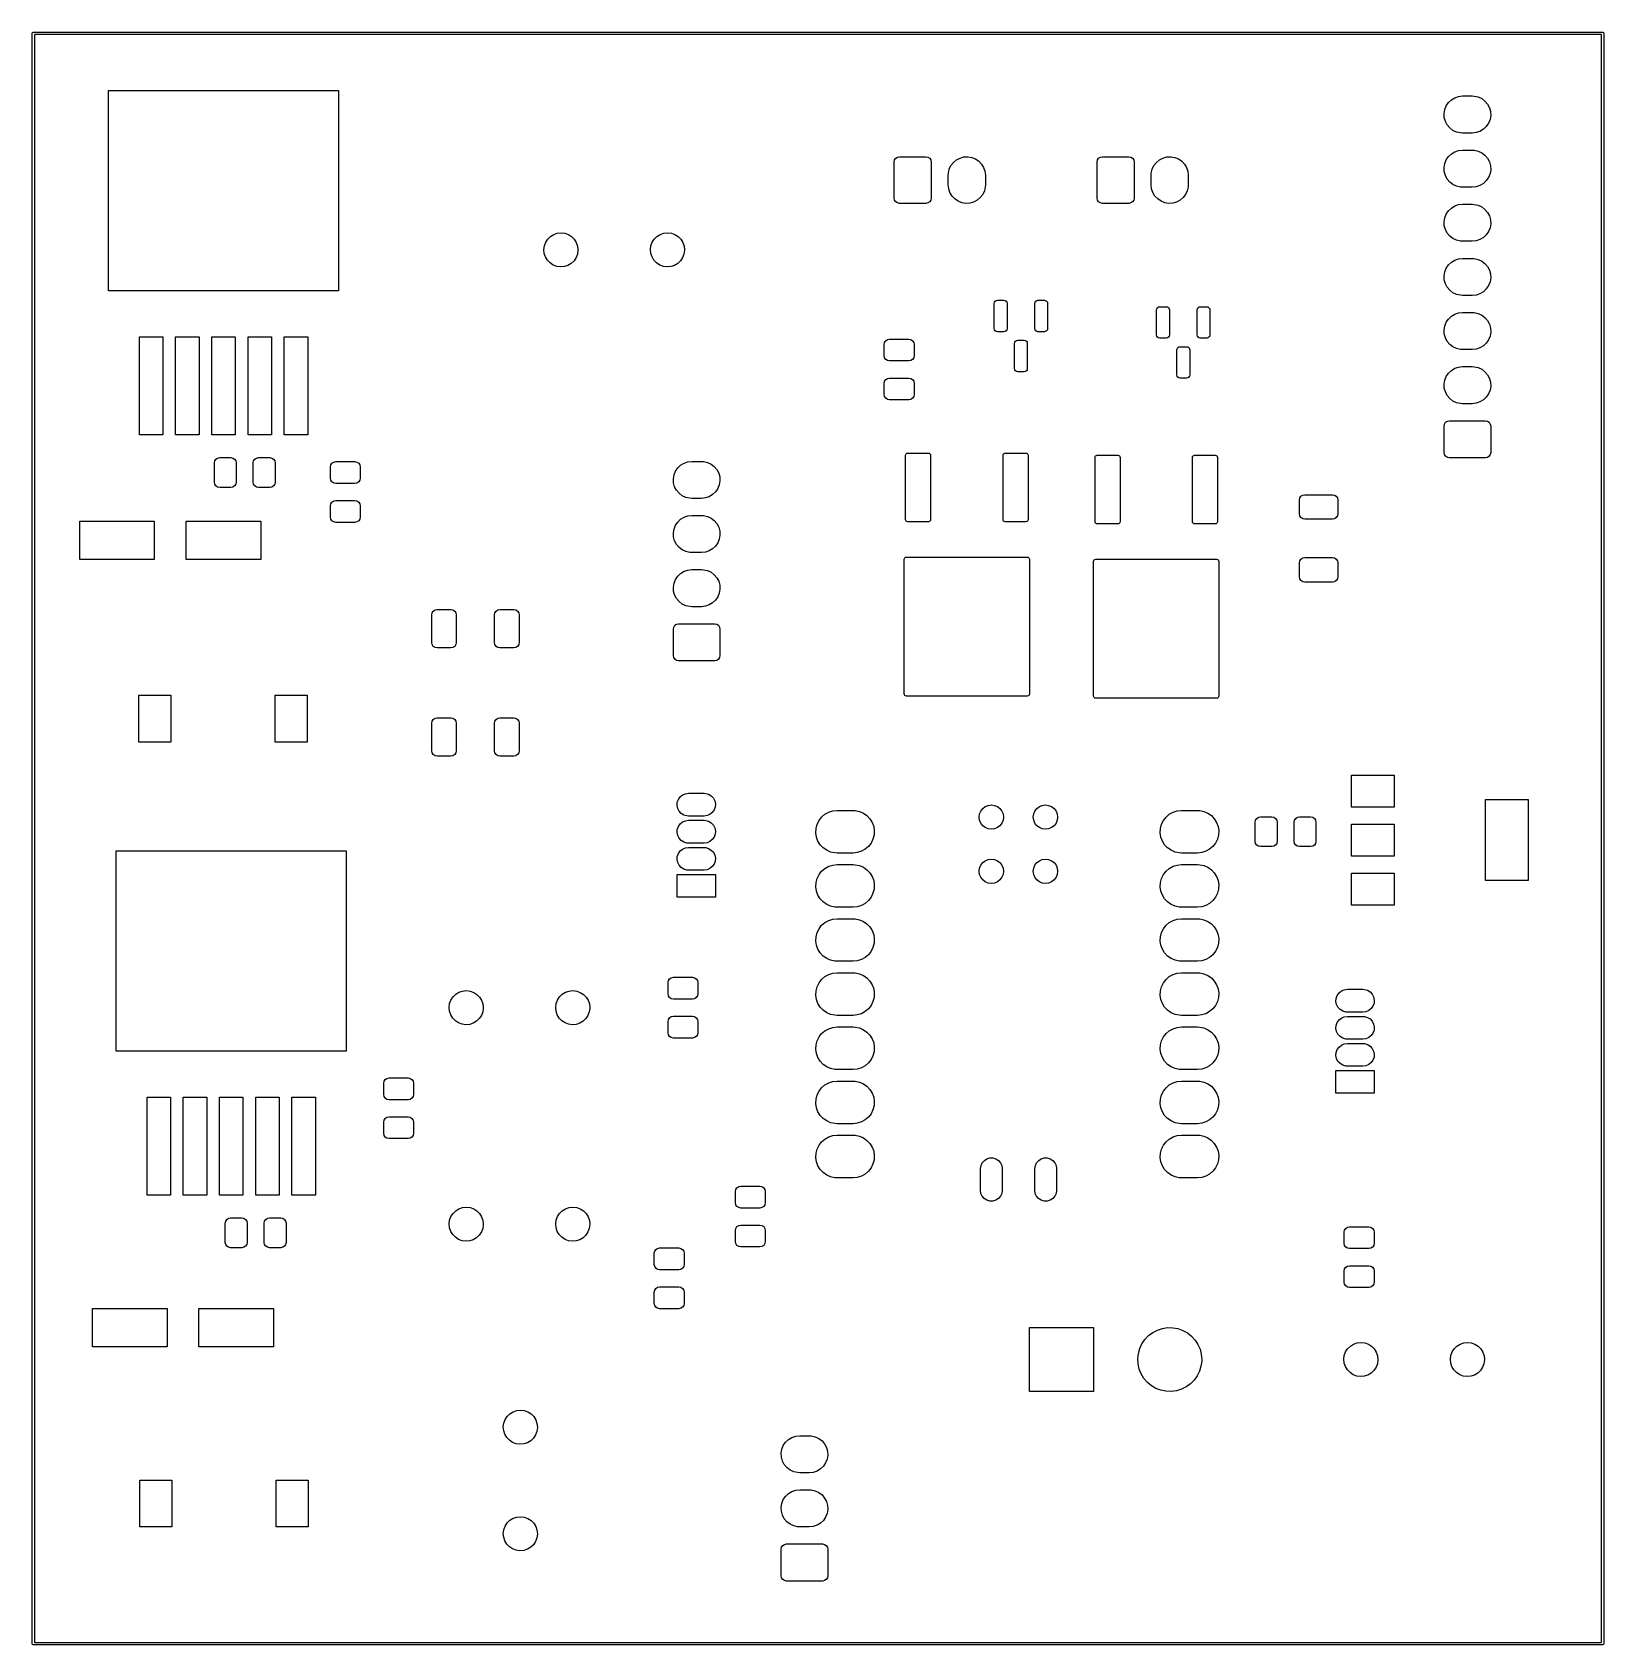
# Model space of a CAD drawing. Extents: x 86.3 to 160.1, y -151.8 to -76.2.
import ezdxf

# ---------------------------------------------------------------- set-up
doc = ezdxf.new("R2010")
doc.units = 0
doc.layers.add('BLACK', color=7, linetype='CONTINUOUS')

msp = doc.modelspace()

# ---------------------------------------------------------------- linework, layer by layer
at = {"layer": 'BLACK', "linetype": 'CONTINUOUS'}
for p, q in [((86.31, -76.2), (86.3246, -76.1646)), ((86.31, -151.765), (86.31, -76.2)), ((86.3246, -76.1646), (86.36, -76.15)), ((86.36, -76.15), (160.02, -76.15)), ((86.41, -76.25), (86.41, -151.715)), ((159.97, -76.25), (86.41, -76.25)), ((159.97, -151.715), (159.97, -76.25)), ((160.02, -76.15), (160.055, -76.1646)), ((160.055, -76.1646), (160.07, -76.2)), ((160.07, -76.2), (160.07, -151.765)), ((89.89, -88.29), (89.89, -78.89)), ((89.89, -78.89), (100.69, -78.89)), ((100.69, -78.89), (100.69, -88.29)), ((152.677, -79.6016), (152.782, -79.4461)), ((152.782, -79.4461), (152.919, -79.317)), ((152.919, -79.317), (153.08, -79.2202)), ((153.08, -79.2202), (153.258, -79.1603)), ((153.258, -79.1603), (153.445, -79.14)), ((153.445, -79.14), (153.895, -79.14)), ((153.895, -79.14), (153.992, -79.1454)), ((153.992, -79.1454), (154.175, -79.1864)), ((154.175, -79.1864), (154.346, -79.2658)), ((154.346, -79.2658), (154.495, -79.38)), ((154.495, -79.38), (154.616, -79.5235)), ((152.576, -79.9614), (152.607, -79.776)), ((152.586, -80.1491), (152.576, -79.9614)), ((152.636, -80.3303), (152.586, -80.1491)), ((152.607, -79.776), (152.677, -79.6016)), ((154.616, -79.5235), (154.704, -79.6897)), ((154.704, -79.6897), (154.754, -79.8709)), ((154.764, -80.0586), (154.733, -80.244)), ((154.754, -79.8709), (154.764, -80.0586)), ((152.724, -80.4965), (152.636, -80.3303)), ((152.845, -80.64), (152.724, -80.4965)), ((152.994, -80.7542), (152.845, -80.64)), ((153.165, -80.8336), (152.994, -80.7542)), ((153.348, -80.8746), (153.165, -80.8336)), ((153.445, -80.88), (153.348, -80.8746)), ((153.895, -80.88), (153.445, -80.88)), ((154.082, -80.8597), (153.895, -80.88)), ((154.26, -80.7998), (154.082, -80.8597)), ((154.421, -80.703), (154.26, -80.7998)), ((154.558, -80.5739), (154.421, -80.703)), ((154.663, -80.4184), (154.558, -80.5739)), ((154.733, -80.244), (154.663, -80.4184)), ((153.08, -81.7602), (153.258, -81.7003)), ((153.258, -81.7003), (153.445, -81.68)), ((153.445, -81.68), (153.895, -81.68)), ((153.895, -81.68), (153.992, -81.6854)), ((153.992, -81.6854), (154.175, -81.7264)), ((126.765, -82.24), (126.784, -82.1443)), ((126.765, -83.93), (126.765, -82.24)), ((126.784, -82.1443), (126.838, -82.0632)), ((126.838, -82.0632), (126.919, -82.009)), ((126.919, -82.009), (127.015, -81.99)), ((127.015, -81.99), (128.255, -81.99)), ((128.255, -81.99), (128.351, -82.009)), ((128.351, -82.009), (128.432, -82.0632)), ((128.432, -82.0632), (128.486, -82.1443)), ((128.486, -82.1443), (128.505, -82.24)), ((128.505, -82.24), (128.505, -83.93)), ((129.351, -82.5796), (129.431, -82.4093)), ((129.431, -82.4093), (129.545, -82.26)), ((129.545, -82.26), (129.689, -82.1387)), ((129.689, -82.1387), (129.855, -82.0511)), ((129.855, -82.0511), (130.036, -82.0012)), ((130.036, -82.0012), (130.224, -81.9914)), ((130.224, -81.9914), (130.409, -82.022)), ((130.409, -82.022), (130.583, -82.0918)), ((130.583, -82.0918), (130.739, -82.1975)), ((130.739, -82.1975), (130.868, -82.334)), ((130.868, -82.334), (130.965, -82.4951)), ((136.29, -82.24), (136.309, -82.1443)), ((136.29, -83.93), (136.29, -82.24)), ((136.309, -82.1443), (136.363, -82.0632)), ((136.363, -82.0632), (136.444, -82.009)), ((136.444, -82.009), (136.54, -81.99)), ((136.54, -81.99), (137.78, -81.99)), ((137.78, -81.99), (137.876, -82.009)), ((137.876, -82.009), (137.957, -82.0632)), ((137.957, -82.0632), (138.011, -82.1443)), ((138.011, -82.1443), (138.03, -82.24)), ((138.03, -82.24), (138.03, -83.93)), ((138.876, -82.5796), (138.956, -82.4093)), ((138.956, -82.4093), (139.07, -82.26)), ((139.07, -82.26), (139.214, -82.1387)), ((139.214, -82.1387), (139.38, -82.0511)), ((139.38, -82.0511), (139.561, -82.0012)), ((139.561, -82.0012), (139.749, -81.9914)), ((139.749, -81.9914), (139.934, -82.022)), ((139.934, -82.022), (140.108, -82.0918)), ((140.108, -82.0918), (140.264, -82.1975)), ((140.264, -82.1975), (140.393, -82.334)), ((140.393, -82.334), (140.49, -82.4951)), ((152.576, -82.5014), (152.607, -82.316)), ((152.607, -82.316), (152.677, -82.1416)), ((152.677, -82.1416), (152.782, -81.9861)), ((152.782, -81.9861), (152.919, -81.857)), ((152.919, -81.857), (153.08, -81.7602)), ((154.175, -81.7264), (154.346, -81.8058)), ((154.346, -81.8058), (154.495, -81.92)), ((154.495, -81.92), (154.616, -82.0635)), ((154.616, -82.0635), (154.704, -82.2297)), ((154.704, -82.2297), (154.754, -82.4109)), ((154.754, -82.4109), (154.764, -82.5986)), ((129.305, -82.86), (129.31, -82.763)), ((129.305, -83.31), (129.305, -82.86)), ((129.31, -82.763), (129.351, -82.5796)), ((130.965, -82.4951), (131.025, -82.6732)), ((131.025, -82.6732), (131.045, -82.86)), ((131.045, -82.86), (131.045, -83.31)), ((138.83, -82.86), (138.835, -82.763)), ((138.83, -83.31), (138.83, -82.86)), ((138.835, -82.763), (138.876, -82.5796)), ((140.49, -82.4951), (140.55, -82.6732)), ((140.55, -82.6732), (140.57, -82.86)), ((140.57, -82.86), (140.57, -83.31)), ((152.586, -82.6891), (152.576, -82.5014)), ((152.636, -82.8703), (152.586, -82.6891)), ((152.724, -83.0365), (152.636, -82.8703)), ((152.845, -83.18), (152.724, -83.0365)), ((152.994, -83.2942), (152.845, -83.18)), ((154.558, -83.1139), (154.421, -83.243)), ((154.663, -82.9584), (154.558, -83.1139)), ((154.733, -82.784), (154.663, -82.9584)), ((154.764, -82.5986), (154.733, -82.784)), ((126.784, -84.0257), (126.765, -83.93)), ((128.505, -83.93), (128.486, -84.0257)), ((129.325, -83.4968), (129.305, -83.31)), ((129.385, -83.6749), (129.325, -83.4968)), ((129.482, -83.836), (129.385, -83.6749)), ((129.611, -83.9725), (129.482, -83.836)), ((129.767, -84.0782), (129.611, -83.9725)), ((130.805, -83.91), (130.661, -84.0313)), ((130.919, -83.7607), (130.805, -83.91)), ((130.999, -83.5904), (130.919, -83.7607)), ((131.04, -83.407), (130.999, -83.5904)), ((131.045, -83.31), (131.04, -83.407)), ((136.309, -84.0257), (136.29, -83.93)), ((138.03, -83.93), (138.011, -84.0257)), ((138.85, -83.4968), (138.83, -83.31)), ((138.91, -83.6749), (138.85, -83.4968)), ((139.007, -83.836), (138.91, -83.6749)), ((139.136, -83.9725), (139.007, -83.836)), ((139.292, -84.0782), (139.136, -83.9725)), ((140.33, -83.91), (140.186, -84.0313)), ((140.444, -83.7607), (140.33, -83.91)), ((140.524, -83.5904), (140.444, -83.7607)), ((140.565, -83.407), (140.524, -83.5904)), ((140.57, -83.31), (140.565, -83.407)), ((153.165, -83.3736), (152.994, -83.2942)), ((153.348, -83.4146), (153.165, -83.3736)), ((153.445, -83.42), (153.348, -83.4146)), ((153.895, -83.42), (153.445, -83.42)), ((154.082, -83.3997), (153.895, -83.42)), ((154.26, -83.3398), (154.082, -83.3997)), ((154.421, -83.243), (154.26, -83.3398)), ((126.838, -84.1068), (126.784, -84.0257)), ((126.919, -84.161), (126.838, -84.1068)), ((127.015, -84.18), (126.919, -84.161)), ((128.255, -84.18), (127.015, -84.18)), ((128.351, -84.161), (128.255, -84.18)), ((128.432, -84.1068), (128.351, -84.161)), ((128.486, -84.0257), (128.432, -84.1068)), ((129.941, -84.148), (129.767, -84.0782)), ((130.126, -84.1786), (129.941, -84.148)), ((130.314, -84.1688), (130.126, -84.1786)), ((130.495, -84.1189), (130.314, -84.1688)), ((130.661, -84.0313), (130.495, -84.1189)), ((136.363, -84.1068), (136.309, -84.0257)), ((136.444, -84.161), (136.363, -84.1068)), ((136.54, -84.18), (136.444, -84.161)), ((137.78, -84.18), (136.54, -84.18)), ((137.876, -84.161), (137.78, -84.18)), ((137.957, -84.1068), (137.876, -84.161)), ((138.011, -84.0257), (137.957, -84.1068)), ((139.466, -84.148), (139.292, -84.0782)), ((139.651, -84.1786), (139.466, -84.148)), ((139.839, -84.1688), (139.651, -84.1786)), ((140.02, -84.1189), (139.839, -84.1688)), ((140.186, -84.0313), (140.02, -84.1189)), ((152.607, -84.856), (152.677, -84.6816)), ((152.677, -84.6816), (152.782, -84.5261)), ((152.782, -84.5261), (152.919, -84.397)), ((152.919, -84.397), (153.08, -84.3002)), ((153.08, -84.3002), (153.258, -84.2403)), ((153.258, -84.2403), (153.445, -84.22)), ((153.445, -84.22), (153.895, -84.22)), ((153.895, -84.22), (153.992, -84.2254)), ((153.992, -84.2254), (154.175, -84.2664)), ((154.175, -84.2664), (154.346, -84.3458)), ((154.346, -84.3458), (154.495, -84.46)), ((154.495, -84.46), (154.616, -84.6035)), ((154.616, -84.6035), (154.704, -84.7697)), ((152.576, -85.0414), (152.607, -84.856)), ((152.586, -85.2291), (152.576, -85.0414)), ((152.636, -85.4103), (152.586, -85.2291)), ((152.724, -85.5765), (152.636, -85.4103)), ((154.663, -85.4984), (154.558, -85.6539)), ((154.733, -85.324), (154.663, -85.4984)), ((154.704, -84.7697), (154.754, -84.9509)), ((154.764, -85.1386), (154.733, -85.324)), ((154.754, -84.9509), (154.764, -85.1386)), ((110.325, -86.3488), (110.347, -86.1719)), ((110.347, -86.1719), (110.408, -86.0043)), ((110.408, -86.0043), (110.505, -85.8544)), ((110.505, -85.8544), (110.632, -85.7296)), ((110.632, -85.7296), (110.784, -85.6361)), ((110.784, -85.6361), (110.953, -85.5787)), ((110.953, -85.5787), (111.131, -85.56)), ((111.131, -85.56), (111.308, -85.5811)), ((111.308, -85.5811), (111.476, -85.641)), ((111.476, -85.641), (111.626, -85.7365)), ((111.626, -85.7365), (111.752, -85.8631)), ((111.752, -85.8631), (111.846, -86.0143)), ((111.846, -86.0143), (111.905, -86.1828)), ((111.905, -86.1828), (111.925, -86.36)), ((115.325, -86.3488), (115.347, -86.1719)), ((115.347, -86.1719), (115.408, -86.0043)), ((115.408, -86.0043), (115.505, -85.8544)), ((115.505, -85.8544), (115.632, -85.7296)), ((115.632, -85.7296), (115.784, -85.6361)), ((115.784, -85.6361), (115.953, -85.5787)), ((115.953, -85.5787), (116.131, -85.56)), ((116.131, -85.56), (116.308, -85.5811)), ((116.308, -85.5811), (116.476, -85.641)), ((116.476, -85.641), (116.626, -85.7365)), ((116.626, -85.7365), (116.752, -85.8631)), ((116.752, -85.8631), (116.846, -86.0143)), ((116.846, -86.0143), (116.905, -86.1828)), ((116.905, -86.1828), (116.925, -86.36)), ((152.845, -85.72), (152.724, -85.5765)), ((152.994, -85.8342), (152.845, -85.72)), ((153.165, -85.9136), (152.994, -85.8342)), ((153.348, -85.9546), (153.165, -85.9136)), ((153.445, -85.96), (153.348, -85.9546)), ((153.895, -85.96), (153.445, -85.96)), ((154.082, -85.9397), (153.895, -85.96)), ((154.26, -85.8798), (154.082, -85.9397)), ((154.421, -85.783), (154.26, -85.8798)), ((154.558, -85.6539), (154.421, -85.783)), ((110.342, -86.5263), (110.325, -86.3488)), ((110.399, -86.6956), (110.342, -86.5263)), ((110.491, -86.8481), (110.399, -86.6956)), ((110.615, -86.9764), (110.491, -86.8481)), ((110.764, -87.0741), (110.615, -86.9764)), ((111.609, -86.9972), (111.455, -87.0885)), ((111.738, -86.8742), (111.609, -86.9972)), ((111.837, -86.7257), (111.738, -86.8742)), ((111.9, -86.559), (111.837, -86.7257)), ((111.925, -86.3823), (111.9, -86.559)), ((111.925, -86.36), (111.925, -86.3823)), ((115.342, -86.5263), (115.325, -86.3488)), ((115.399, -86.6956), (115.342, -86.5263)), ((115.491, -86.8481), (115.399, -86.6956)), ((115.615, -86.9764), (115.491, -86.8481)), ((115.764, -87.0741), (115.615, -86.9764)), ((116.609, -86.9972), (116.455, -87.0885)), ((116.738, -86.8742), (116.609, -86.9972)), ((116.837, -86.7257), (116.738, -86.8742)), ((116.9, -86.559), (116.837, -86.7257)), ((116.925, -86.3823), (116.9, -86.559)), ((116.925, -86.36), (116.925, -86.3823)), ((152.782, -87.0661), (152.919, -86.937)), ((152.919, -86.937), (153.08, -86.8402)), ((153.08, -86.8402), (153.258, -86.7803)), ((153.258, -86.7803), (153.445, -86.76)), ((153.445, -86.76), (153.895, -86.76)), ((153.895, -86.76), (153.992, -86.7654)), ((153.992, -86.7654), (154.175, -86.8064)), ((154.175, -86.8064), (154.346, -86.8858)), ((154.346, -86.8858), (154.495, -87)), ((154.495, -87), (154.616, -87.1435)), ((110.931, -87.1362), (110.764, -87.0741)), ((111.108, -87.1598), (110.931, -87.1362)), ((111.286, -87.1437), (111.108, -87.1598)), ((111.455, -87.0885), (111.286, -87.1437)), ((115.931, -87.1362), (115.764, -87.0741)), ((116.108, -87.1598), (115.931, -87.1362)), ((116.286, -87.1437), (116.108, -87.1598)), ((116.455, -87.0885), (116.286, -87.1437)), ((152.576, -87.5814), (152.607, -87.396)), ((152.586, -87.7691), (152.576, -87.5814)), ((152.636, -87.9503), (152.586, -87.7691)), ((152.607, -87.396), (152.677, -87.2216)), ((152.677, -87.2216), (152.782, -87.0661)), ((154.616, -87.1435), (154.704, -87.3097)), ((154.704, -87.3097), (154.754, -87.4909)), ((154.764, -87.6786), (154.733, -87.864)), ((154.754, -87.4909), (154.764, -87.6786)), ((100.69, -88.29), (89.89, -88.29)), ((152.724, -88.1165), (152.636, -87.9503)), ((152.845, -88.26), (152.724, -88.1165)), ((152.994, -88.3742), (152.845, -88.26)), ((153.165, -88.4536), (152.994, -88.3742)), ((153.348, -88.4946), (153.165, -88.4536)), ((153.445, -88.5), (153.348, -88.4946)), ((153.895, -88.5), (153.445, -88.5)), ((154.082, -88.4797), (153.895, -88.5)), ((154.26, -88.4198), (154.082, -88.4797)), ((154.421, -88.323), (154.26, -88.4198)), ((154.558, -88.1939), (154.421, -88.323)), ((154.663, -88.0384), (154.558, -88.1939)), ((154.733, -87.864), (154.663, -88.0384)), ((131.465, -88.8775), (131.476, -88.8201)), ((131.465, -90.0525), (131.465, -88.8775)), ((131.476, -88.8201), (131.509, -88.7714)), ((131.509, -88.7714), (131.558, -88.7389)), ((131.558, -88.7389), (131.615, -88.7275)), ((131.615, -88.7275), (131.915, -88.7275)), ((131.915, -88.7275), (131.972, -88.7389)), ((131.972, -88.7389), (132.021, -88.7714)), ((132.021, -88.7714), (132.054, -88.8201)), ((132.054, -88.8201), (132.065, -88.8775)), ((132.065, -88.8775), (132.065, -90.0525)), ((133.365, -88.8775), (133.376, -88.8201)), ((133.365, -90.0525), (133.365, -88.8775)), ((133.376, -88.8201), (133.409, -88.7714)), ((133.409, -88.7714), (133.458, -88.7389)), ((133.458, -88.7389), (133.515, -88.7275)), ((133.515, -88.7275), (133.815, -88.7275)), ((133.815, -88.7275), (133.872, -88.7389)), ((133.872, -88.7389), (133.921, -88.7714)), ((133.921, -88.7714), (133.954, -88.8201)), ((133.954, -88.8201), (133.965, -88.8775)), ((133.965, -88.8775), (133.965, -90.0525)), ((139.085, -89.18), (139.096, -89.1226)), ((139.085, -90.355), (139.085, -89.18)), ((139.096, -89.1226), (139.129, -89.0739)), ((139.129, -89.0739), (139.178, -89.0414)), ((139.178, -89.0414), (139.235, -89.03)), ((139.235, -89.03), (139.535, -89.03)), ((139.535, -89.03), (139.592, -89.0414)), ((139.592, -89.0414), (139.641, -89.0739)), ((139.641, -89.0739), (139.674, -89.1226)), ((139.674, -89.1226), (139.685, -89.18)), ((139.685, -89.18), (139.685, -90.355)), ((140.985, -89.18), (140.996, -89.1226)), ((140.985, -90.355), (140.985, -89.18)), ((140.996, -89.1226), (141.029, -89.0739)), ((141.029, -89.0739), (141.078, -89.0414)), ((141.078, -89.0414), (141.135, -89.03)), ((141.135, -89.03), (141.435, -89.03)), ((141.435, -89.03), (141.492, -89.0414)), ((141.492, -89.0414), (141.541, -89.0739)), ((141.541, -89.0739), (141.574, -89.1226)), ((141.574, -89.1226), (141.585, -89.18)), ((141.585, -89.18), (141.585, -90.355)), ((152.576, -90.1214), (152.607, -89.936)), ((152.607, -89.936), (152.677, -89.7616)), ((152.677, -89.7616), (152.782, -89.6061)), ((152.782, -89.6061), (152.919, -89.477)), ((152.919, -89.477), (153.08, -89.3802)), ((153.08, -89.3802), (153.258, -89.3203)), ((153.258, -89.3203), (153.445, -89.3)), ((153.445, -89.3), (153.895, -89.3)), ((153.895, -89.3), (153.992, -89.3054)), ((153.992, -89.3054), (154.175, -89.3464)), ((154.175, -89.3464), (154.346, -89.4258)), ((154.346, -89.4258), (154.495, -89.54)), ((154.495, -89.54), (154.616, -89.6835)), ((154.616, -89.6835), (154.704, -89.8497)), ((154.704, -89.8497), (154.754, -90.0309)), ((154.754, -90.0309), (154.764, -90.2186)), ((91.34, -95.04), (91.34, -90.44)), ((91.34, -90.44), (92.44, -90.44)), ((92.44, -90.44), (92.44, -95.04)), ((93.04, -95.04), (93.04, -90.44)), ((93.04, -90.44), (94.14, -90.44)), ((94.14, -90.44), (94.14, -95.04)), ((94.74, -95.04), (94.74, -90.44)), ((94.74, -90.44), (95.84, -90.44)), ((95.84, -90.44), (95.84, -95.04)), ((96.44, -95.04), (96.44, -90.44)), ((96.44, -90.44), (97.54, -90.44)), ((97.54, -90.44), (97.54, -95.04)), ((98.14, -95.04), (98.14, -90.44)), ((98.14, -90.44), (99.24, -90.44)), ((99.24, -90.44), (99.24, -95.04)), ((126.3, -90.8), (126.319, -90.7043)), ((126.319, -90.7043), (126.373, -90.6232)), ((126.373, -90.6232), (126.454, -90.569)), ((126.454, -90.569), (126.55, -90.55)), ((126.55, -90.55), (127.45, -90.55)), ((127.45, -90.55), (127.546, -90.569)), ((127.546, -90.569), (127.627, -90.6232)), ((127.627, -90.6232), (127.681, -90.7043)), ((127.681, -90.7043), (127.7, -90.8)), ((131.476, -90.1099), (131.465, -90.0525)), ((131.509, -90.1586), (131.476, -90.1099)), ((131.558, -90.1911), (131.509, -90.1586)), ((131.615, -90.2025), (131.558, -90.1911)), ((131.915, -90.2025), (131.615, -90.2025)), ((131.972, -90.1911), (131.915, -90.2025)), ((132.021, -90.1586), (131.972, -90.1911)), ((132.054, -90.1099), (132.021, -90.1586)), ((132.065, -90.0525), (132.054, -90.1099)), ((132.415, -90.7525), (132.426, -90.6951)), ((132.415, -91.9275), (132.415, -90.7525)), ((132.426, -90.6951), (132.459, -90.6464)), ((132.459, -90.6464), (132.508, -90.6139)), ((132.508, -90.6139), (132.565, -90.6025)), ((132.565, -90.6025), (132.865, -90.6025)), ((132.865, -90.6025), (132.922, -90.6139)), ((132.922, -90.6139), (132.971, -90.6464)), ((132.971, -90.6464), (133.004, -90.6951)), ((133.004, -90.6951), (133.015, -90.7525)), ((133.015, -90.7525), (133.015, -91.9275)), ((133.376, -90.1099), (133.365, -90.0525)), ((133.409, -90.1586), (133.376, -90.1099)), ((133.458, -90.1911), (133.409, -90.1586)), ((133.515, -90.2025), (133.458, -90.1911)), ((133.815, -90.2025), (133.515, -90.2025)), ((133.872, -90.1911), (133.815, -90.2025)), ((133.921, -90.1586), (133.872, -90.1911)), ((133.954, -90.1099), (133.921, -90.1586)), ((133.965, -90.0525), (133.954, -90.1099)), ((139.096, -90.4124), (139.085, -90.355)), ((139.129, -90.4611), (139.096, -90.4124)), ((139.178, -90.4936), (139.129, -90.4611)), ((139.235, -90.505), (139.178, -90.4936)), ((139.535, -90.505), (139.235, -90.505)), ((139.592, -90.4936), (139.535, -90.505)), ((139.641, -90.4611), (139.592, -90.4936)), ((139.674, -90.4124), (139.641, -90.4611)), ((139.685, -90.355), (139.674, -90.4124)), ((140.996, -90.4124), (140.985, -90.355)), ((141.029, -90.4611), (140.996, -90.4124)), ((141.078, -90.4936), (141.029, -90.4611)), ((141.135, -90.505), (141.078, -90.4936)), ((141.435, -90.505), (141.135, -90.505)), ((141.492, -90.4936), (141.435, -90.505)), ((141.541, -90.4611), (141.492, -90.4936)), ((141.574, -90.4124), (141.541, -90.4611)), ((141.585, -90.355), (141.574, -90.4124)), ((152.586, -90.3091), (152.576, -90.1214)), ((152.636, -90.4903), (152.586, -90.3091)), ((152.724, -90.6565), (152.636, -90.4903)), ((152.845, -90.8), (152.724, -90.6565)), ((154.558, -90.7339), (154.421, -90.863)), ((154.663, -90.5784), (154.558, -90.7339)), ((154.733, -90.404), (154.663, -90.5784)), ((154.764, -90.2186), (154.733, -90.404)), ((126.3, -91.325), (126.3, -90.8)), ((126.319, -91.4207), (126.3, -91.325)), ((126.373, -91.5018), (126.319, -91.4207)), ((126.454, -91.556), (126.373, -91.5018)), ((127.627, -91.5018), (127.546, -91.556)), ((127.681, -91.4207), (127.627, -91.5018)), ((127.7, -91.325), (127.681, -91.4207)), ((127.7, -90.8), (127.7, -91.325)), ((140.035, -91.055), (140.046, -90.9976)), ((140.035, -92.23), (140.035, -91.055)), ((140.046, -90.9976), (140.079, -90.9489)), ((140.079, -90.9489), (140.128, -90.9164)), ((140.128, -90.9164), (140.185, -90.905)), ((140.185, -90.905), (140.485, -90.905)), ((140.485, -90.905), (140.542, -90.9164)), ((140.542, -90.9164), (140.591, -90.9489)), ((140.591, -90.9489), (140.624, -90.9976)), ((140.624, -90.9976), (140.635, -91.055)), ((140.635, -91.055), (140.635, -92.23)), ((152.994, -90.9142), (152.845, -90.8)), ((153.165, -90.9936), (152.994, -90.9142)), ((153.348, -91.0346), (153.165, -90.9936)), ((153.445, -91.04), (153.348, -91.0346)), ((153.895, -91.04), (153.445, -91.04)), ((154.082, -91.0197), (153.895, -91.04)), ((154.26, -90.9598), (154.082, -91.0197)), ((154.421, -90.863), (154.26, -90.9598)), ((126.55, -91.575), (126.454, -91.556)), ((127.45, -91.575), (126.55, -91.575)), ((127.546, -91.556), (127.45, -91.575)), ((132.426, -91.9849), (132.415, -91.9275)), ((132.459, -92.0336), (132.426, -91.9849)), ((132.508, -92.0661), (132.459, -92.0336)), ((132.565, -92.0775), (132.508, -92.0661)), ((132.865, -92.0775), (132.565, -92.0775)), ((132.922, -92.0661), (132.865, -92.0775)), ((132.971, -92.0336), (132.922, -92.0661)), ((133.004, -91.9849), (132.971, -92.0336)), ((133.015, -91.9275), (133.004, -91.9849)), ((140.046, -92.2874), (140.035, -92.23)), ((140.079, -92.3361), (140.046, -92.2874)), ((140.624, -92.2874), (140.591, -92.3361)), ((140.635, -92.23), (140.624, -92.2874)), ((152.607, -92.476), (152.677, -92.3016)), ((152.677, -92.3016), (152.782, -92.1461)), ((152.782, -92.1461), (152.919, -92.017)), ((152.919, -92.017), (153.08, -91.9202)), ((153.08, -91.9202), (153.258, -91.8603)), ((153.258, -91.8603), (153.445, -91.84)), ((153.445, -91.84), (153.895, -91.84)), ((153.895, -91.84), (153.992, -91.8454)), ((153.992, -91.8454), (154.175, -91.8864)), ((154.175, -91.8864), (154.346, -91.9658)), ((154.346, -91.9658), (154.495, -92.08)), ((154.495, -92.08), (154.616, -92.2235)), ((154.616, -92.2235), (154.704, -92.3897)), ((126.3, -92.625), (126.319, -92.5293)), ((126.3, -93.15), (126.3, -92.625)), ((126.319, -92.5293), (126.373, -92.4482)), ((126.373, -92.4482), (126.454, -92.394)), ((126.454, -92.394), (126.55, -92.375)), ((126.55, -92.375), (127.45, -92.375)), ((127.45, -92.375), (127.546, -92.394)), ((127.546, -92.394), (127.627, -92.4482)), ((127.627, -92.4482), (127.681, -92.5293)), ((127.681, -92.5293), (127.7, -92.625)), ((127.7, -92.625), (127.7, -93.15)), ((140.128, -92.3686), (140.079, -92.3361)), ((140.185, -92.38), (140.128, -92.3686)), ((140.485, -92.38), (140.185, -92.38)), ((140.542, -92.3686), (140.485, -92.38)), ((140.591, -92.3361), (140.542, -92.3686)), ((152.576, -92.6614), (152.607, -92.476)), ((152.586, -92.8491), (152.576, -92.6614)), ((152.636, -93.0303), (152.586, -92.8491)), ((152.724, -93.1965), (152.636, -93.0303)), ((154.733, -92.944), (154.663, -93.1184)), ((154.704, -92.3897), (154.754, -92.5709)), ((154.764, -92.7586), (154.733, -92.944)), ((154.754, -92.5709), (154.764, -92.7586)), ((126.319, -93.2457), (126.3, -93.15)), ((126.373, -93.3268), (126.319, -93.2457)), ((126.454, -93.381), (126.373, -93.3268)), ((126.55, -93.4), (126.454, -93.381)), ((127.45, -93.4), (126.55, -93.4)), ((127.546, -93.381), (127.45, -93.4)), ((127.627, -93.3268), (127.546, -93.381)), ((127.681, -93.2457), (127.627, -93.3268)), ((127.7, -93.15), (127.681, -93.2457)), ((152.845, -93.34), (152.724, -93.1965)), ((152.994, -93.4542), (152.845, -93.34)), ((153.165, -93.5336), (152.994, -93.4542)), ((153.348, -93.5746), (153.165, -93.5336)), ((153.445, -93.58), (153.348, -93.5746)), ((153.895, -93.58), (153.445, -93.58)), ((154.082, -93.5597), (153.895, -93.58)), ((154.26, -93.4998), (154.082, -93.5597)), ((154.421, -93.403), (154.26, -93.4998)), ((154.558, -93.2739), (154.421, -93.403)), ((154.663, -93.1184), (154.558, -93.2739)), ((152.575, -94.63), (152.594, -94.5343)), ((152.594, -94.5343), (152.648, -94.4532)), ((152.648, -94.4532), (152.729, -94.399)), ((152.729, -94.399), (152.825, -94.38)), ((152.825, -94.38), (154.515, -94.38)), ((154.515, -94.38), (154.611, -94.399)), ((154.611, -94.399), (154.692, -94.4532)), ((154.692, -94.4532), (154.746, -94.5343)), ((154.746, -94.5343), (154.765, -94.63)), ((92.44, -95.04), (91.34, -95.04)), ((94.14, -95.04), (93.04, -95.04)), ((95.84, -95.04), (94.74, -95.04)), ((97.54, -95.04), (96.44, -95.04)), ((99.24, -95.04), (98.14, -95.04)), ((152.575, -95.87), (152.575, -94.63)), ((154.765, -94.63), (154.765, -95.87)), ((127.302, -96), (127.31, -95.961)), ((127.302, -99.02), (127.302, -96)), ((127.31, -95.961), (127.332, -95.9279)), ((127.332, -95.9279), (127.365, -95.9058)), ((127.365, -95.9058), (127.404, -95.898)), ((127.404, -95.898), (128.374, -95.898)), ((128.374, -95.898), (128.413, -95.9058)), ((128.413, -95.9058), (128.446, -95.9279)), ((128.446, -95.9279), (128.468, -95.961)), ((128.468, -95.961), (128.476, -96)), ((128.476, -96), (128.476, -99.02)), ((131.874, -96), (131.882, -95.961)), ((131.874, -99.02), (131.874, -96)), ((131.882, -95.961), (131.904, -95.9279)), ((131.904, -95.9279), (131.937, -95.9058)), ((131.937, -95.9058), (131.976, -95.898)), ((131.976, -95.898), (132.946, -95.898)), ((132.946, -95.898), (132.985, -95.9058)), ((132.985, -95.9058), (133.018, -95.9279)), ((133.018, -95.9279), (133.04, -95.961)), ((133.04, -95.961), (133.048, -96)), ((133.048, -96), (133.048, -99.02)), ((136.192, -96.1), (136.2, -96.061)), ((136.2, -96.061), (136.222, -96.0279)), ((136.222, -96.0279), (136.255, -96.0058)), ((136.255, -96.0058), (136.294, -95.998)), ((136.294, -95.998), (137.264, -95.998)), ((137.264, -95.998), (137.303, -96.0058)), ((137.303, -96.0058), (137.336, -96.0279)), ((137.336, -96.0279), (137.358, -96.061)), ((137.358, -96.061), (137.366, -96.1)), ((140.764, -96.1), (140.772, -96.061)), ((140.772, -96.061), (140.794, -96.0279)), ((140.794, -96.0279), (140.827, -96.0058)), ((140.827, -96.0058), (140.866, -95.998)), ((140.866, -95.998), (141.836, -95.998)), ((141.836, -95.998), (141.875, -96.0058)), ((141.875, -96.0058), (141.908, -96.0279)), ((141.908, -96.0279), (141.93, -96.061)), ((141.93, -96.061), (141.938, -96.1)), ((152.594, -95.9657), (152.575, -95.87)), ((152.648, -96.0468), (152.594, -95.9657)), ((152.729, -96.101), (152.648, -96.0468)), ((154.692, -96.0468), (154.611, -96.101)), ((154.746, -95.9657), (154.692, -96.0468)), ((154.765, -95.87), (154.746, -95.9657)), ((94.8575, -96.36), (94.8765, -96.2643)), ((94.8575, -97.26), (94.8575, -96.36)), ((94.8765, -96.2643), (94.9307, -96.1832)), ((94.9307, -96.1832), (95.0118, -96.129)), ((95.0118, -96.129), (95.1075, -96.11)), ((95.1075, -96.11), (95.6325, -96.11)), ((95.6325, -96.11), (95.7282, -96.129)), ((95.7282, -96.129), (95.8093, -96.1832)), ((95.8093, -96.1832), (95.8635, -96.2643)), ((95.8635, -96.2643), (95.8825, -96.36)), ((95.8825, -96.36), (95.8825, -97.26)), ((96.6825, -96.36), (96.7015, -96.2643)), ((96.6825, -97.26), (96.6825, -96.36)), ((96.7015, -96.2643), (96.7557, -96.1832)), ((96.7557, -96.1832), (96.8368, -96.129)), ((96.8368, -96.129), (96.9325, -96.11)), ((96.9325, -96.11), (97.4575, -96.11)), ((97.4575, -96.11), (97.5532, -96.129)), ((97.5532, -96.129), (97.6343, -96.1832)), ((97.6343, -96.1832), (97.6885, -96.2643)), ((97.6885, -96.2643), (97.7075, -96.36)), ((97.7075, -96.36), (97.7075, -97.26)), ((100.305, -96.5475), (100.324, -96.4518)), ((100.305, -97.0725), (100.305, -96.5475)), ((100.324, -96.4518), (100.378, -96.3707)), ((100.378, -96.3707), (100.459, -96.3165)), ((100.459, -96.3165), (100.555, -96.2975)), ((100.555, -96.2975), (101.455, -96.2975)), ((101.455, -96.2975), (101.551, -96.3165)), ((101.551, -96.3165), (101.632, -96.3707)), ((101.632, -96.3707), (101.686, -96.4518)), ((101.686, -96.4518), (101.705, -96.5475)), ((101.705, -96.5475), (101.705, -97.0725)), ((116.432, -96.921), (116.502, -96.7466)), ((116.502, -96.7466), (116.607, -96.5911)), ((116.607, -96.5911), (116.744, -96.462)), ((116.744, -96.462), (116.905, -96.3652)), ((116.905, -96.3652), (117.083, -96.3053)), ((117.083, -96.3053), (117.27, -96.285)), ((117.27, -96.285), (117.72, -96.285)), ((117.72, -96.285), (117.817, -96.2904)), ((117.817, -96.2904), (118, -96.3314)), ((118, -96.3314), (118.171, -96.4108)), ((118.171, -96.4108), (118.32, -96.525)), ((118.32, -96.525), (118.441, -96.6685)), ((118.441, -96.6685), (118.529, -96.8347)), ((118.529, -96.8347), (118.579, -97.0159)), ((136.192, -99.12), (136.192, -96.1)), ((137.366, -96.1), (137.366, -99.12)), ((140.764, -99.12), (140.764, -96.1)), ((141.938, -96.1), (141.938, -99.12)), ((152.825, -96.12), (152.729, -96.101)), ((154.515, -96.12), (152.825, -96.12)), ((154.611, -96.101), (154.515, -96.12)), ((94.8765, -97.3557), (94.8575, -97.26)), ((94.9307, -97.4368), (94.8765, -97.3557)), ((95.0118, -97.491), (94.9307, -97.4368)), ((95.1075, -97.51), (95.0118, -97.491)), ((95.6325, -97.51), (95.1075, -97.51)), ((95.7282, -97.491), (95.6325, -97.51)), ((95.8093, -97.4368), (95.7282, -97.491)), ((95.8635, -97.3557), (95.8093, -97.4368)), ((95.8825, -97.26), (95.8635, -97.3557)), ((96.7015, -97.3557), (96.6825, -97.26)), ((96.7557, -97.4368), (96.7015, -97.3557)), ((96.8368, -97.491), (96.7557, -97.4368)), ((96.9325, -97.51), (96.8368, -97.491)), ((97.4575, -97.51), (96.9325, -97.51)), ((97.5532, -97.491), (97.4575, -97.51)), ((97.6343, -97.4368), (97.5532, -97.491)), ((97.6885, -97.3557), (97.6343, -97.4368)), ((97.7075, -97.26), (97.6885, -97.3557)), ((100.324, -97.1682), (100.305, -97.0725)), ((100.378, -97.2493), (100.324, -97.1682)), ((100.459, -97.3035), (100.378, -97.2493)), ((100.555, -97.3225), (100.459, -97.3035)), ((101.455, -97.3225), (100.555, -97.3225)), ((101.551, -97.3035), (101.455, -97.3225)), ((101.632, -97.2493), (101.551, -97.3035)), ((101.686, -97.1682), (101.632, -97.2493)), ((101.705, -97.0725), (101.686, -97.1682)), ((116.401, -97.1064), (116.432, -96.921)), ((116.411, -97.2941), (116.401, -97.1064)), ((116.461, -97.4753), (116.411, -97.2941)), ((116.549, -97.6415), (116.461, -97.4753)), ((118.488, -97.5634), (118.383, -97.7189)), ((118.558, -97.389), (118.488, -97.5634)), ((118.589, -97.2036), (118.558, -97.389)), ((118.579, -97.0159), (118.589, -97.2036)), ((100.305, -98.3725), (100.324, -98.2768)), ((100.324, -98.2768), (100.378, -98.1957)), ((100.378, -98.1957), (100.459, -98.1415)), ((100.459, -98.1415), (100.555, -98.1225)), ((100.555, -98.1225), (101.455, -98.1225)), ((101.455, -98.1225), (101.551, -98.1415)), ((101.551, -98.1415), (101.632, -98.1957)), ((101.632, -98.1957), (101.686, -98.2768)), ((101.686, -98.2768), (101.705, -98.3725)), ((116.67, -97.785), (116.549, -97.6415)), ((116.819, -97.8992), (116.67, -97.785)), ((116.99, -97.9786), (116.819, -97.8992)), ((117.173, -98.0196), (116.99, -97.9786)), ((117.27, -98.025), (117.173, -98.0196)), ((117.72, -98.025), (117.27, -98.025)), ((117.907, -98.0047), (117.72, -98.025)), ((118.085, -97.9448), (117.907, -98.0047)), ((118.246, -97.848), (118.085, -97.9448)), ((118.383, -97.7189), (118.246, -97.848)), ((145.785, -98.1), (145.804, -98.0043)), ((145.785, -98.75), (145.785, -98.1)), ((145.804, -98.0043), (145.858, -97.9232)), ((145.858, -97.9232), (145.939, -97.869)), ((145.939, -97.869), (146.035, -97.85)), ((146.035, -97.85), (147.335, -97.85)), ((147.335, -97.85), (147.431, -97.869)), ((147.431, -97.869), (147.512, -97.9232)), ((147.512, -97.9232), (147.566, -98.0043)), ((147.566, -98.0043), (147.585, -98.1)), ((147.585, -98.1), (147.585, -98.75)), ((88.54, -100.885), (88.54, -99.085)), ((88.54, -99.085), (92.04, -99.085)), ((92.04, -99.085), (92.04, -100.885)), ((93.54, -100.885), (93.54, -99.085)), ((93.54, -99.085), (97.04, -99.085)), ((97.04, -99.085), (97.04, -100.885)), ((100.305, -98.8975), (100.305, -98.3725)), ((100.324, -98.9932), (100.305, -98.8975)), ((100.378, -99.0743), (100.324, -98.9932)), ((100.459, -99.1285), (100.378, -99.0743)), ((101.632, -99.0743), (101.551, -99.1285)), ((101.686, -98.9932), (101.632, -99.0743)), ((101.705, -98.8975), (101.686, -98.9932)), ((101.705, -98.3725), (101.705, -98.8975)), ((116.607, -99.1311), (116.744, -99.002)), ((116.744, -99.002), (116.905, -98.9052)), ((116.905, -98.9052), (117.083, -98.8453)), ((117.083, -98.8453), (117.27, -98.825)), ((117.27, -98.825), (117.72, -98.825)), ((117.72, -98.825), (117.817, -98.8304)), ((117.817, -98.8304), (118, -98.8714)), ((118, -98.8714), (118.171, -98.9508)), ((118.171, -98.9508), (118.32, -99.065)), ((118.32, -99.065), (118.441, -99.2085)), ((127.31, -99.059), (127.302, -99.02)), ((127.332, -99.0921), (127.31, -99.059)), ((127.365, -99.1142), (127.332, -99.0921)), ((127.404, -99.122), (127.365, -99.1142)), ((128.413, -99.1142), (128.374, -99.122)), ((128.446, -99.0921), (128.413, -99.1142)), ((128.468, -99.059), (128.446, -99.0921)), ((128.476, -99.02), (128.468, -99.059)), ((131.882, -99.059), (131.874, -99.02)), ((131.904, -99.0921), (131.882, -99.059)), ((131.937, -99.1142), (131.904, -99.0921)), ((131.976, -99.122), (131.937, -99.1142)), ((132.985, -99.1142), (132.946, -99.122)), ((133.018, -99.0921), (132.985, -99.1142)), ((133.04, -99.059), (133.018, -99.0921)), ((133.048, -99.02), (133.04, -99.059)), ((136.2, -99.159), (136.192, -99.12)), ((137.366, -99.12), (137.358, -99.159)), ((140.772, -99.159), (140.764, -99.12)), ((141.938, -99.12), (141.93, -99.159)), ((145.804, -98.8457), (145.785, -98.75)), ((145.858, -98.9268), (145.804, -98.8457)), ((145.939, -98.981), (145.858, -98.9268)), ((146.035, -99), (145.939, -98.981)), ((147.335, -99), (146.035, -99)), ((147.431, -98.981), (147.335, -99)), ((147.512, -98.9268), (147.431, -98.981)), ((147.566, -98.8457), (147.512, -98.9268)), ((147.585, -98.75), (147.566, -98.8457)), ((100.555, -99.1475), (100.459, -99.1285)), ((101.455, -99.1475), (100.555, -99.1475)), ((101.551, -99.1285), (101.455, -99.1475)), ((116.401, -99.6464), (116.432, -99.461)), ((116.411, -99.8341), (116.401, -99.6464)), ((116.461, -100.015), (116.411, -99.8341)), ((116.432, -99.461), (116.502, -99.2866)), ((116.502, -99.2866), (116.607, -99.1311)), ((118.441, -99.2085), (118.529, -99.3747)), ((118.529, -99.3747), (118.579, -99.5559)), ((118.589, -99.7436), (118.558, -99.929)), ((118.579, -99.5559), (118.589, -99.7436)), ((128.374, -99.122), (127.404, -99.122)), ((132.946, -99.122), (131.976, -99.122)), ((136.222, -99.1921), (136.2, -99.159)), ((136.255, -99.2142), (136.222, -99.1921)), ((136.294, -99.222), (136.255, -99.2142)), ((137.264, -99.222), (136.294, -99.222)), ((137.303, -99.2142), (137.264, -99.222)), ((137.336, -99.1921), (137.303, -99.2142)), ((137.358, -99.159), (137.336, -99.1921)), ((140.794, -99.1921), (140.772, -99.159)), ((140.827, -99.2142), (140.794, -99.1921)), ((140.866, -99.222), (140.827, -99.2142)), ((141.836, -99.222), (140.866, -99.222)), ((141.875, -99.2142), (141.836, -99.222)), ((141.908, -99.1921), (141.875, -99.2142)), ((141.93, -99.159), (141.908, -99.1921)), ((116.549, -100.181), (116.461, -100.015)), ((116.67, -100.325), (116.549, -100.181)), ((116.819, -100.439), (116.67, -100.325)), ((116.99, -100.519), (116.819, -100.439)), ((117.173, -100.56), (116.99, -100.519)), ((117.27, -100.565), (117.173, -100.56)), ((117.72, -100.565), (117.27, -100.565)), ((117.907, -100.545), (117.72, -100.565)), ((118.085, -100.485), (117.907, -100.545)), ((118.246, -100.388), (118.085, -100.485)), ((118.383, -100.259), (118.246, -100.388)), ((118.488, -100.103), (118.383, -100.259)), ((118.558, -99.929), (118.488, -100.103)), ((92.04, -100.885), (88.54, -100.885)), ((97.04, -100.885), (93.54, -100.885)), ((116.905, -101.445), (117.083, -101.385)), ((117.083, -101.385), (117.27, -101.365)), ((117.27, -101.365), (117.72, -101.365)), ((117.72, -101.365), (117.817, -101.37)), ((117.817, -101.37), (118, -101.411)), ((127.238, -100.88), (127.246, -100.841)), ((127.238, -107.2), (127.238, -100.88)), ((127.246, -100.841), (127.268, -100.808)), ((127.268, -100.808), (127.301, -100.786)), ((127.301, -100.786), (127.34, -100.778)), ((127.34, -100.778), (133.01, -100.778)), ((133.01, -100.778), (133.049, -100.786)), ((133.049, -100.786), (133.082, -100.808)), ((133.082, -100.808), (133.104, -100.841)), ((133.104, -100.841), (133.112, -100.88)), ((133.112, -100.88), (133.112, -107.2)), ((136.128, -100.98), (136.136, -100.941)), ((136.128, -107.3), (136.128, -100.98)), ((136.136, -100.941), (136.158, -100.908)), ((136.158, -100.908), (136.191, -100.886)), ((136.191, -100.886), (136.23, -100.878)), ((136.23, -100.878), (141.9, -100.878)), ((141.9, -100.878), (141.939, -100.886)), ((141.939, -100.886), (141.972, -100.908)), ((141.972, -100.908), (141.994, -100.941)), ((141.994, -100.941), (142.002, -100.98)), ((142.002, -100.98), (142.002, -107.3)), ((145.785, -101.05), (145.804, -100.954)), ((145.785, -101.7), (145.785, -101.05)), ((145.804, -100.954), (145.858, -100.873)), ((145.858, -100.873), (145.939, -100.819)), ((145.939, -100.819), (146.035, -100.8)), ((146.035, -100.8), (147.335, -100.8)), ((147.335, -100.8), (147.431, -100.819)), ((147.431, -100.819), (147.512, -100.873)), ((147.512, -100.873), (147.566, -100.954)), ((147.566, -100.954), (147.585, -101.05)), ((147.585, -101.05), (147.585, -101.7)), ((116.401, -102.186), (116.432, -102.001)), ((116.432, -102.001), (116.502, -101.827)), ((116.502, -101.827), (116.607, -101.671)), ((116.607, -101.671), (116.744, -101.542)), ((116.744, -101.542), (116.905, -101.445)), ((118, -101.411), (118.171, -101.491)), ((118.171, -101.491), (118.32, -101.605)), ((118.32, -101.605), (118.441, -101.749)), ((118.441, -101.749), (118.529, -101.915)), ((118.529, -101.915), (118.579, -102.096)), ((118.579, -102.096), (118.589, -102.284)), ((145.804, -101.796), (145.785, -101.7)), ((145.858, -101.877), (145.804, -101.796)), ((145.939, -101.931), (145.858, -101.877)), ((146.035, -101.95), (145.939, -101.931)), ((147.335, -101.95), (146.035, -101.95)), ((147.431, -101.931), (147.335, -101.95)), ((147.512, -101.877), (147.431, -101.931)), ((147.566, -101.796), (147.512, -101.877)), ((147.585, -101.7), (147.566, -101.796)), ((116.411, -102.374), (116.401, -102.186)), ((116.461, -102.555), (116.411, -102.374)), ((116.549, -102.721), (116.461, -102.555)), ((116.67, -102.865), (116.549, -102.721)), ((116.819, -102.979), (116.67, -102.865)), ((118.383, -102.799), (118.246, -102.928)), ((118.488, -102.643), (118.383, -102.799)), ((118.558, -102.469), (118.488, -102.643)), ((118.589, -102.284), (118.558, -102.469)), ((105.06, -103.49), (105.079, -103.394)), ((105.06, -104.79), (105.06, -103.49)), ((105.079, -103.394), (105.133, -103.313)), ((105.133, -103.313), (105.214, -103.259)), ((105.214, -103.259), (105.31, -103.24)), ((105.31, -103.24), (105.96, -103.24)), ((105.96, -103.24), (106.056, -103.259)), ((106.056, -103.259), (106.137, -103.313)), ((106.137, -103.313), (106.191, -103.394)), ((106.191, -103.394), (106.21, -103.49)), ((106.21, -103.49), (106.21, -104.79)), ((108.01, -103.49), (108.029, -103.394)), ((108.01, -104.79), (108.01, -103.49)), ((108.029, -103.394), (108.083, -103.313)), ((108.083, -103.313), (108.164, -103.259)), ((108.164, -103.259), (108.26, -103.24)), ((108.26, -103.24), (108.91, -103.24)), ((108.91, -103.24), (109.006, -103.259)), ((109.006, -103.259), (109.087, -103.313)), ((109.087, -103.313), (109.141, -103.394)), ((109.141, -103.394), (109.16, -103.49)), ((109.16, -103.49), (109.16, -104.79)), ((116.99, -103.059), (116.819, -102.979)), ((117.173, -103.1), (116.99, -103.059)), ((117.27, -103.105), (117.173, -103.1)), ((117.72, -103.105), (117.27, -103.105)), ((117.907, -103.085), (117.72, -103.105)), ((118.085, -103.025), (117.907, -103.085)), ((118.246, -102.928), (118.085, -103.025)), ((116.4, -104.155), (116.419, -104.059)), ((116.4, -105.395), (116.4, -104.155)), ((116.419, -104.059), (116.473, -103.978)), ((116.473, -103.978), (116.554, -103.924)), ((116.554, -103.924), (116.65, -103.905)), ((116.65, -103.905), (118.34, -103.905)), ((118.34, -103.905), (118.436, -103.924)), ((118.436, -103.924), (118.517, -103.978)), ((118.517, -103.978), (118.571, -104.059)), ((118.571, -104.059), (118.59, -104.155)), ((118.59, -104.155), (118.59, -105.395)), ((105.079, -104.886), (105.06, -104.79)), ((105.133, -104.967), (105.079, -104.886)), ((105.214, -105.021), (105.133, -104.967)), ((105.31, -105.04), (105.214, -105.021)), ((105.96, -105.04), (105.31, -105.04)), ((106.056, -105.021), (105.96, -105.04)), ((106.137, -104.967), (106.056, -105.021)), ((106.191, -104.886), (106.137, -104.967)), ((106.21, -104.79), (106.191, -104.886)), ((108.029, -104.886), (108.01, -104.79)), ((108.083, -104.967), (108.029, -104.886)), ((108.164, -105.021), (108.083, -104.967)), ((108.26, -105.04), (108.164, -105.021)), ((108.91, -105.04), (108.26, -105.04)), ((109.006, -105.021), (108.91, -105.04)), ((109.087, -104.967), (109.006, -105.021)), ((109.141, -104.886), (109.087, -104.967)), ((109.16, -104.79), (109.141, -104.886)), ((116.419, -105.491), (116.4, -105.395)), ((116.473, -105.572), (116.419, -105.491)), ((116.554, -105.626), (116.473, -105.572)), ((116.65, -105.645), (116.554, -105.626)), ((118.34, -105.645), (116.65, -105.645)), ((118.436, -105.626), (118.34, -105.645)), ((118.517, -105.572), (118.436, -105.626)), ((118.571, -105.491), (118.517, -105.572)), ((118.59, -105.395), (118.571, -105.491)), ((91.315, -109.455), (91.315, -107.255)), ((91.315, -107.255), (92.815, -107.255)), ((92.815, -107.255), (92.815, -109.455)), ((97.715, -109.455), (97.715, -107.255)), ((97.715, -107.255), (99.215, -107.255)), ((99.215, -107.255), (99.215, -109.455)), ((127.246, -107.239), (127.238, -107.2)), ((127.268, -107.272), (127.246, -107.239)), ((127.301, -107.294), (127.268, -107.272)), ((127.34, -107.302), (127.301, -107.294)), ((133.01, -107.302), (127.34, -107.302)), ((133.049, -107.294), (133.01, -107.302)), ((133.082, -107.272), (133.049, -107.294)), ((133.104, -107.239), (133.082, -107.272)), ((133.112, -107.2), (133.104, -107.239)), ((136.136, -107.339), (136.128, -107.3)), ((136.158, -107.372), (136.136, -107.339)), ((136.191, -107.394), (136.158, -107.372)), ((136.23, -107.402), (136.191, -107.394)), ((141.9, -107.402), (136.23, -107.402)), ((141.939, -107.394), (141.9, -107.402)), ((141.972, -107.372), (141.939, -107.394)), ((141.994, -107.339), (141.972, -107.372)), ((142.002, -107.3), (141.994, -107.339)), ((105.06, -108.57), (105.079, -108.474)), ((105.06, -109.87), (105.06, -108.57)), ((105.079, -108.474), (105.133, -108.393)), ((105.133, -108.393), (105.214, -108.339)), ((105.214, -108.339), (105.31, -108.32)), ((105.31, -108.32), (105.96, -108.32)), ((105.96, -108.32), (106.056, -108.339)), ((106.056, -108.339), (106.137, -108.393)), ((106.137, -108.393), (106.191, -108.474)), ((106.191, -108.474), (106.21, -108.57)), ((106.21, -108.57), (106.21, -109.87)), ((108.01, -108.57), (108.029, -108.474)), ((108.01, -109.87), (108.01, -108.57)), ((108.029, -108.474), (108.083, -108.393)), ((108.083, -108.393), (108.164, -108.339)), ((108.164, -108.339), (108.26, -108.32)), ((108.26, -108.32), (108.91, -108.32)), ((108.91, -108.32), (109.006, -108.339)), ((109.006, -108.339), (109.087, -108.393)), ((109.087, -108.393), (109.141, -108.474)), ((109.141, -108.474), (109.16, -108.57)), ((109.16, -108.57), (109.16, -109.87)), ((92.815, -109.455), (91.315, -109.455)), ((99.215, -109.455), (97.715, -109.455)), ((105.079, -109.966), (105.06, -109.87)), ((105.133, -110.047), (105.079, -109.966)), ((105.214, -110.101), (105.133, -110.047)), ((105.31, -110.12), (105.214, -110.101)), ((105.96, -110.12), (105.31, -110.12)), ((106.056, -110.101), (105.96, -110.12)), ((106.137, -110.047), (106.056, -110.101)), ((106.191, -109.966), (106.137, -110.047)), ((106.21, -109.87), (106.191, -109.966)), ((108.029, -109.966), (108.01, -109.87)), ((108.083, -110.047), (108.029, -109.966)), ((108.164, -110.101), (108.083, -110.047)), ((108.26, -110.12), (108.164, -110.101)), ((108.91, -110.12), (108.26, -110.12)), ((109.006, -110.101), (108.91, -110.12)), ((109.087, -110.047), (109.006, -110.101)), ((109.141, -109.966), (109.087, -110.047)), ((109.16, -109.87), (109.141, -109.966)), ((148.225, -112.51), (148.225, -111.01)), ((148.225, -111.01), (150.225, -111.01)), ((150.225, -111.01), (150.225, -112.51)), ((116.72, -112.029), (116.833, -111.937)), ((116.833, -111.937), (116.966, -111.88)), ((116.966, -111.88), (117.11, -111.86)), ((117.11, -111.86), (117.84, -111.86)), ((117.84, -111.86), (117.918, -111.866)), ((117.918, -111.866), (118.058, -111.906)), ((118.058, -111.906), (118.181, -111.983)), ((118.181, -111.983), (118.279, -112.09)), ((116.576, -112.429), (116.587, -112.284)), ((116.605, -112.571), (116.576, -112.429)), ((116.587, -112.284), (116.636, -112.147)), ((116.671, -112.7), (116.605, -112.571)), ((116.636, -112.147), (116.72, -112.029)), ((116.769, -112.807), (116.671, -112.7)), ((118.314, -112.643), (118.23, -112.761)), ((118.279, -112.09), (118.345, -112.219)), ((118.363, -112.506), (118.314, -112.643)), ((118.345, -112.219), (118.374, -112.361)), ((118.374, -112.361), (118.363, -112.506)), ((123.692, -112.746), (123.884, -112.686)), ((123.884, -112.686), (124.085, -112.666)), ((124.085, -112.666), (124.835, -112.666)), ((124.835, -112.666), (124.939, -112.671)), ((124.939, -112.671), (125.137, -112.712)), ((125.137, -112.712), (125.322, -112.793)), ((130.774, -112.831), (130.831, -112.693)), ((130.831, -112.693), (130.922, -112.575)), ((130.922, -112.575), (131.04, -112.484)), ((131.04, -112.484), (131.178, -112.427)), ((131.178, -112.427), (131.326, -112.407)), ((131.326, -112.407), (131.474, -112.427)), ((131.474, -112.427), (131.611, -112.484)), ((131.611, -112.484), (131.73, -112.575)), ((131.73, -112.575), (131.821, -112.693)), ((131.821, -112.693), (131.878, -112.831)), ((133.314, -112.831), (133.371, -112.693)), ((133.371, -112.693), (133.462, -112.575)), ((133.462, -112.575), (133.58, -112.484)), ((133.58, -112.484), (133.718, -112.427)), ((133.718, -112.427), (133.866, -112.407)), ((133.866, -112.407), (134.014, -112.427)), ((134.014, -112.427), (134.151, -112.484)), ((134.151, -112.484), (134.27, -112.575)), ((134.27, -112.575), (134.361, -112.693)), ((134.361, -112.693), (134.418, -112.831)), ((139.856, -112.746), (140.049, -112.686)), ((140.049, -112.686), (140.25, -112.666)), ((140.25, -112.666), (140.999, -112.666)), ((140.999, -112.666), (141.104, -112.671)), ((141.104, -112.671), (141.301, -112.712)), ((141.301, -112.712), (141.487, -112.793)), ((150.225, -112.51), (148.225, -112.51)), ((154.525, -115.96), (154.525, -112.16)), ((154.525, -112.16), (156.525, -112.16)), ((156.525, -112.16), (156.525, -115.96)), ((116.587, -113.554), (116.636, -113.417)), ((116.636, -113.417), (116.72, -113.299)), ((116.72, -113.299), (116.833, -113.207)), ((116.892, -112.884), (116.769, -112.807)), ((116.833, -113.207), (116.966, -113.15)), ((117.032, -112.924), (116.892, -112.884)), ((116.966, -113.15), (117.11, -113.13)), ((117.11, -112.93), (117.032, -112.924)), ((117.84, -112.93), (117.11, -112.93)), ((117.11, -113.13), (117.84, -113.13)), ((117.984, -112.91), (117.84, -112.93)), ((117.84, -113.13), (117.918, -113.136)), ((117.918, -113.136), (118.058, -113.176)), ((118.117, -112.853), (117.984, -112.91)), ((118.058, -113.176), (118.181, -113.253)), ((118.23, -112.761), (118.117, -112.853)), ((118.181, -113.253), (118.279, -113.36)), ((118.279, -113.36), (118.345, -113.489)), ((118.345, -113.489), (118.374, -113.631)), ((123.098, -113.512), (123.149, -113.317)), ((123.149, -113.317), (123.238, -113.135)), ((123.238, -113.135), (123.362, -112.976)), ((123.362, -112.976), (123.515, -112.844)), ((123.515, -112.844), (123.692, -112.746)), ((125.322, -112.793), (125.488, -112.908)), ((125.488, -112.908), (125.627, -113.055)), ((125.627, -113.055), (125.733, -113.227)), ((125.733, -113.227), (125.803, -113.416)), ((125.803, -113.416), (125.833, -113.616)), ((130.754, -112.979), (130.774, -112.831)), ((130.774, -113.127), (130.754, -112.979)), ((130.831, -113.264), (130.774, -113.127)), ((130.922, -113.383), (130.831, -113.264)), ((131.04, -113.474), (130.922, -113.383)), ((131.178, -113.531), (131.04, -113.474)), ((131.611, -113.474), (131.474, -113.531)), ((131.73, -113.383), (131.611, -113.474)), ((131.821, -113.264), (131.73, -113.383)), ((131.878, -113.127), (131.821, -113.264)), ((131.878, -112.831), (131.897, -112.979)), ((131.897, -112.979), (131.878, -113.127)), ((133.294, -112.979), (133.314, -112.831)), ((133.314, -113.127), (133.294, -112.979)), ((133.371, -113.264), (133.314, -113.127)), ((133.462, -113.383), (133.371, -113.264)), ((133.58, -113.474), (133.462, -113.383)), ((133.718, -113.531), (133.58, -113.474)), ((134.151, -113.474), (134.014, -113.531)), ((134.27, -113.383), (134.151, -113.474)), ((134.361, -113.264), (134.27, -113.383)), ((134.418, -113.127), (134.361, -113.264)), ((134.418, -112.831), (134.437, -112.979)), ((134.437, -112.979), (134.418, -113.127)), ((139.262, -113.512), (139.313, -113.317)), ((139.313, -113.317), (139.402, -113.135)), ((139.402, -113.135), (139.526, -112.976)), ((139.526, -112.976), (139.679, -112.844)), ((139.679, -112.844), (139.856, -112.746)), ((141.487, -112.793), (141.652, -112.908)), ((141.652, -112.908), (141.791, -113.055)), ((141.791, -113.055), (141.898, -113.227)), ((141.898, -113.227), (141.967, -113.416)), ((141.967, -113.416), (141.998, -113.616)), ((143.713, -113.215), (143.732, -113.119)), ((143.713, -114.115), (143.713, -113.215)), ((143.732, -113.119), (143.786, -113.038)), ((143.786, -113.038), (143.867, -112.984)), ((143.867, -112.984), (143.963, -112.965)), ((143.963, -112.965), (144.487, -112.965)), ((144.487, -112.965), (144.583, -112.984)), ((144.583, -112.984), (144.664, -113.038)), ((144.664, -113.038), (144.718, -113.119)), ((144.718, -113.119), (144.737, -113.215)), ((144.737, -113.215), (144.737, -114.115)), ((145.537, -113.215), (145.557, -113.119)), ((145.537, -114.115), (145.537, -113.215)), ((145.557, -113.119), (145.611, -113.038)), ((145.611, -113.038), (145.692, -112.984)), ((145.692, -112.984), (145.787, -112.965)), ((145.787, -112.965), (146.312, -112.965)), ((146.312, -112.965), (146.408, -112.984)), ((146.408, -112.984), (146.489, -113.038)), ((146.489, -113.038), (146.543, -113.119)), ((146.543, -113.119), (146.562, -113.215)), ((146.562, -113.215), (146.562, -114.115)), ((148.225, -114.81), (148.225, -113.31)), ((148.225, -113.31), (150.225, -113.31)), ((150.225, -113.31), (150.225, -114.81)), ((116.576, -113.699), (116.587, -113.554)), ((116.605, -113.841), (116.576, -113.699)), ((116.671, -113.97), (116.605, -113.841)), ((116.769, -114.077), (116.671, -113.97)), ((116.892, -114.154), (116.769, -114.077)), ((117.032, -114.194), (116.892, -114.154)), ((117.11, -114.2), (117.032, -114.194)), ((117.84, -114.2), (117.11, -114.2)), ((117.984, -114.18), (117.84, -114.2)), ((118.117, -114.123), (117.984, -114.18)), ((118.23, -114.031), (118.117, -114.123)), ((118.314, -113.913), (118.23, -114.031)), ((118.363, -113.776), (118.314, -113.913)), ((118.374, -113.631), (118.363, -113.776)), ((123.087, -113.714), (123.098, -113.512)), ((123.117, -113.914), (123.087, -113.714)), ((123.187, -114.103), (123.117, -113.914)), ((123.293, -114.275), (123.187, -114.103)), ((125.682, -114.195), (125.558, -114.354)), ((125.771, -114.013), (125.682, -114.195)), ((125.822, -113.818), (125.771, -114.013)), ((125.833, -113.616), (125.822, -113.818)), ((131.326, -113.55), (131.178, -113.531)), ((131.474, -113.531), (131.326, -113.55)), ((133.866, -113.55), (133.718, -113.531)), ((134.014, -113.531), (133.866, -113.55)), ((139.252, -113.714), (139.262, -113.512)), ((139.282, -113.914), (139.252, -113.714)), ((139.352, -114.103), (139.282, -113.914)), ((139.458, -114.275), (139.352, -114.103)), ((141.847, -114.195), (141.723, -114.354)), ((141.936, -114.013), (141.847, -114.195)), ((141.987, -113.818), (141.936, -114.013)), ((141.998, -113.616), (141.987, -113.818)), ((143.732, -114.211), (143.713, -114.115)), ((143.786, -114.292), (143.732, -114.211)), ((144.718, -114.211), (144.664, -114.292)), ((144.737, -114.115), (144.718, -114.211)), ((145.557, -114.211), (145.537, -114.115)), ((145.611, -114.292), (145.557, -114.211)), ((146.543, -114.211), (146.489, -114.292)), ((146.562, -114.115), (146.543, -114.211)), ((90.25, -123.965), (90.25, -114.565)), ((90.25, -114.565), (101.05, -114.565)), ((101.05, -114.565), (101.05, -123.965)), ((116.576, -114.969), (116.587, -114.824)), ((116.605, -115.111), (116.576, -114.969)), ((116.587, -114.824), (116.636, -114.687)), ((116.636, -114.687), (116.72, -114.569)), ((116.72, -114.569), (116.833, -114.477)), ((116.833, -114.477), (116.966, -114.42)), ((116.966, -114.42), (117.11, -114.4)), ((117.11, -114.4), (117.84, -114.4)), ((117.84, -114.4), (117.918, -114.406)), ((117.918, -114.406), (118.058, -114.446)), ((118.058, -114.446), (118.181, -114.523)), ((118.181, -114.523), (118.279, -114.63)), ((118.279, -114.63), (118.345, -114.759)), ((118.345, -114.759), (118.374, -114.901)), ((118.374, -114.901), (118.363, -115.046)), ((123.432, -114.422), (123.293, -114.275)), ((123.598, -114.537), (123.432, -114.422)), ((123.783, -114.618), (123.598, -114.537)), ((123.981, -114.659), (123.783, -114.618)), ((124.085, -114.664), (123.981, -114.659)), ((124.835, -114.664), (124.085, -114.664)), ((125.036, -114.644), (124.835, -114.664)), ((125.228, -114.584), (125.036, -114.644)), ((125.405, -114.486), (125.228, -114.584)), ((125.558, -114.354), (125.405, -114.486)), ((131.04, -115.024), (131.178, -114.967)), ((131.178, -114.967), (131.326, -114.947)), ((131.326, -114.947), (131.474, -114.967)), ((131.474, -114.967), (131.611, -115.024)), ((133.58, -115.024), (133.718, -114.967)), ((133.718, -114.967), (133.866, -114.947)), ((133.866, -114.947), (134.014, -114.967)), ((134.014, -114.967), (134.151, -115.024)), ((139.597, -114.422), (139.458, -114.275)), ((139.762, -114.537), (139.597, -114.422)), ((139.948, -114.618), (139.762, -114.537)), ((140.145, -114.659), (139.948, -114.618)), ((140.25, -114.664), (140.145, -114.659)), ((140.999, -114.664), (140.25, -114.664)), ((141.2, -114.644), (140.999, -114.664)), ((141.393, -114.584), (141.2, -114.644)), ((141.57, -114.486), (141.393, -114.584)), ((141.723, -114.354), (141.57, -114.486)), ((143.867, -114.346), (143.786, -114.292)), ((143.963, -114.365), (143.867, -114.346)), ((144.487, -114.365), (143.963, -114.365)), ((144.583, -114.346), (144.487, -114.365)), ((144.664, -114.292), (144.583, -114.346)), ((145.692, -114.346), (145.611, -114.292)), ((145.787, -114.365), (145.692, -114.346)), ((146.312, -114.365), (145.787, -114.365)), ((146.408, -114.346), (146.312, -114.365)), ((146.489, -114.292), (146.408, -114.346)), ((150.225, -114.81), (148.225, -114.81)), ((116.575, -116.74), (116.575, -115.67)), ((116.575, -115.67), (118.375, -115.67)), ((116.671, -115.24), (116.605, -115.111)), ((116.769, -115.347), (116.671, -115.24)), ((116.892, -115.424), (116.769, -115.347)), ((117.032, -115.464), (116.892, -115.424)), ((117.11, -115.47), (117.032, -115.464)), ((117.84, -115.47), (117.11, -115.47)), ((117.984, -115.45), (117.84, -115.47)), ((118.117, -115.393), (117.984, -115.45)), ((118.23, -115.301), (118.117, -115.393)), ((118.314, -115.183), (118.23, -115.301)), ((118.363, -115.046), (118.314, -115.183)), ((118.375, -115.67), (118.375, -116.74)), ((123.149, -115.857), (123.238, -115.675)), ((123.238, -115.675), (123.362, -115.516)), ((123.362, -115.516), (123.515, -115.384)), ((123.515, -115.384), (123.692, -115.286)), ((123.692, -115.286), (123.884, -115.226)), ((123.884, -115.226), (124.085, -115.206)), ((124.085, -115.206), (124.835, -115.206)), ((124.835, -115.206), (124.939, -115.211)), ((124.939, -115.211), (125.137, -115.252)), ((125.137, -115.252), (125.322, -115.333)), ((125.322, -115.333), (125.488, -115.448)), ((125.488, -115.448), (125.627, -115.595)), ((125.627, -115.595), (125.733, -115.767)), ((125.733, -115.767), (125.803, -115.956)), ((130.754, -115.519), (130.774, -115.371)), ((130.774, -115.667), (130.754, -115.519)), ((130.774, -115.371), (130.831, -115.233)), ((130.831, -115.804), (130.774, -115.667)), ((130.831, -115.233), (130.922, -115.115)), ((130.922, -115.115), (131.04, -115.024)), ((131.611, -115.024), (131.73, -115.115)), ((131.73, -115.115), (131.821, -115.233)), ((131.821, -115.233), (131.878, -115.371)), ((131.878, -115.667), (131.821, -115.804)), ((131.878, -115.371), (131.897, -115.519)), ((131.897, -115.519), (131.878, -115.667)), ((133.294, -115.519), (133.314, -115.371)), ((133.314, -115.667), (133.294, -115.519)), ((133.314, -115.371), (133.371, -115.233)), ((133.371, -115.804), (133.314, -115.667)), ((133.371, -115.233), (133.462, -115.115)), ((133.462, -115.115), (133.58, -115.024)), ((134.151, -115.024), (134.27, -115.115)), ((134.27, -115.115), (134.361, -115.233)), ((134.361, -115.233), (134.418, -115.371)), ((134.418, -115.667), (134.361, -115.804)), ((134.418, -115.371), (134.437, -115.519)), ((134.437, -115.519), (134.418, -115.667)), ((139.313, -115.857), (139.402, -115.675)), ((139.402, -115.675), (139.526, -115.516)), ((139.526, -115.516), (139.679, -115.384)), ((139.679, -115.384), (139.856, -115.286)), ((139.856, -115.286), (140.049, -115.226)), ((140.049, -115.226), (140.25, -115.206)), ((140.25, -115.206), (140.999, -115.206)), ((140.999, -115.206), (141.104, -115.211)), ((141.104, -115.211), (141.301, -115.252)), ((141.301, -115.252), (141.487, -115.333)), ((141.487, -115.333), (141.652, -115.448)), ((141.652, -115.448), (141.791, -115.595)), ((141.791, -115.595), (141.898, -115.767)), ((141.898, -115.767), (141.967, -115.956)), ((148.225, -117.11), (148.225, -115.61)), ((148.225, -115.61), (150.225, -115.61)), ((150.225, -115.61), (150.225, -117.11)), ((123.087, -116.254), (123.098, -116.052)), ((123.117, -116.454), (123.087, -116.254)), ((123.098, -116.052), (123.149, -115.857)), ((123.187, -116.643), (123.117, -116.454)), ((125.822, -116.358), (125.771, -116.553)), ((125.803, -115.956), (125.833, -116.156)), ((125.833, -116.156), (125.822, -116.358)), ((130.922, -115.923), (130.831, -115.804)), ((131.04, -116.014), (130.922, -115.923)), ((131.178, -116.071), (131.04, -116.014)), ((131.326, -116.09), (131.178, -116.071)), ((131.474, -116.071), (131.326, -116.09)), ((131.611, -116.014), (131.474, -116.071)), ((131.73, -115.923), (131.611, -116.014)), ((131.821, -115.804), (131.73, -115.923)), ((133.462, -115.923), (133.371, -115.804)), ((133.58, -116.014), (133.462, -115.923)), ((133.718, -116.071), (133.58, -116.014)), ((133.866, -116.09), (133.718, -116.071)), ((134.014, -116.071), (133.866, -116.09)), ((134.151, -116.014), (134.014, -116.071)), ((134.27, -115.923), (134.151, -116.014)), ((134.361, -115.804), (134.27, -115.923)), ((139.252, -116.254), (139.262, -116.052)), ((139.282, -116.454), (139.252, -116.254)), ((139.262, -116.052), (139.313, -115.857)), ((139.352, -116.643), (139.282, -116.454)), ((141.987, -116.358), (141.936, -116.553)), ((141.967, -115.956), (141.998, -116.156)), ((141.998, -116.156), (141.987, -116.358)), ((156.525, -115.96), (154.525, -115.96)), ((118.375, -116.74), (116.575, -116.74)), ((123.293, -116.815), (123.187, -116.643)), ((123.432, -116.962), (123.293, -116.815)), ((123.598, -117.077), (123.432, -116.962)), ((123.783, -117.158), (123.598, -117.077)), ((123.981, -117.199), (123.783, -117.158)), ((124.085, -117.204), (123.981, -117.199)), ((124.835, -117.204), (124.085, -117.204)), ((125.036, -117.184), (124.835, -117.204)), ((125.228, -117.124), (125.036, -117.184)), ((125.405, -117.026), (125.228, -117.124)), ((125.558, -116.894), (125.405, -117.026)), ((125.682, -116.735), (125.558, -116.894)), ((125.771, -116.553), (125.682, -116.735)), ((139.458, -116.815), (139.352, -116.643)), ((139.597, -116.962), (139.458, -116.815)), ((139.762, -117.077), (139.597, -116.962)), ((139.948, -117.158), (139.762, -117.077)), ((140.145, -117.199), (139.948, -117.158)), ((140.25, -117.204), (140.145, -117.199)), ((140.999, -117.204), (140.25, -117.204)), ((141.2, -117.184), (140.999, -117.204)), ((141.393, -117.124), (141.2, -117.184)), ((141.57, -117.026), (141.393, -117.124)), ((141.723, -116.894), (141.57, -117.026)), ((141.847, -116.735), (141.723, -116.894)), ((141.936, -116.553), (141.847, -116.735)), ((150.225, -117.11), (148.225, -117.11)), ((123.362, -118.056), (123.515, -117.924)), ((123.515, -117.924), (123.692, -117.826)), ((123.692, -117.826), (123.884, -117.766)), ((123.884, -117.766), (124.085, -117.746)), ((124.085, -117.746), (124.835, -117.746)), ((124.835, -117.746), (124.939, -117.751)), ((124.939, -117.751), (125.137, -117.792)), ((125.137, -117.792), (125.322, -117.873)), ((125.322, -117.873), (125.488, -117.988)), ((125.488, -117.988), (125.627, -118.135)), ((139.526, -118.056), (139.679, -117.924)), ((139.679, -117.924), (139.856, -117.826)), ((139.856, -117.826), (140.049, -117.766)), ((140.049, -117.766), (140.25, -117.746)), ((140.25, -117.746), (140.999, -117.746)), ((140.999, -117.746), (141.104, -117.751)), ((141.104, -117.751), (141.301, -117.792)), ((141.301, -117.792), (141.487, -117.873)), ((141.487, -117.873), (141.652, -117.988)), ((141.652, -117.988), (141.791, -118.135)), ((123.087, -118.794), (123.098, -118.592)), ((123.117, -118.994), (123.087, -118.794)), ((123.098, -118.592), (123.149, -118.397)), ((123.149, -118.397), (123.238, -118.215)), ((123.238, -118.215), (123.362, -118.056)), ((125.627, -118.135), (125.733, -118.307)), ((125.733, -118.307), (125.803, -118.496)), ((125.803, -118.496), (125.833, -118.696)), ((125.833, -118.696), (125.822, -118.898)), ((139.252, -118.794), (139.262, -118.592)), ((139.282, -118.994), (139.252, -118.794)), ((139.262, -118.592), (139.313, -118.397)), ((139.313, -118.397), (139.402, -118.215)), ((139.402, -118.215), (139.526, -118.056)), ((141.791, -118.135), (141.898, -118.307)), ((141.898, -118.307), (141.967, -118.496)), ((141.967, -118.496), (141.998, -118.696)), ((141.998, -118.696), (141.987, -118.898)), ((123.187, -119.183), (123.117, -118.994)), ((123.293, -119.355), (123.187, -119.183)), ((123.432, -119.502), (123.293, -119.355)), ((123.598, -119.617), (123.432, -119.502)), ((125.558, -119.434), (125.405, -119.566)), ((125.682, -119.275), (125.558, -119.434)), ((125.771, -119.093), (125.682, -119.275)), ((125.822, -118.898), (125.771, -119.093)), ((139.352, -119.183), (139.282, -118.994)), ((139.458, -119.355), (139.352, -119.183)), ((139.597, -119.502), (139.458, -119.355)), ((139.762, -119.617), (139.597, -119.502)), ((141.723, -119.434), (141.57, -119.566)), ((141.847, -119.275), (141.723, -119.434)), ((141.936, -119.093), (141.847, -119.275)), ((141.987, -118.898), (141.936, -119.093)), ((123.783, -119.698), (123.598, -119.617)), ((123.692, -120.366), (123.884, -120.306)), ((123.981, -119.739), (123.783, -119.698)), ((123.884, -120.306), (124.085, -120.286)), ((124.085, -119.744), (123.981, -119.739)), ((124.835, -119.744), (124.085, -119.744)), ((124.085, -120.286), (124.835, -120.286)), ((125.036, -119.724), (124.835, -119.744)), ((124.835, -120.286), (124.939, -120.291)), ((124.939, -120.291), (125.137, -120.332)), ((125.228, -119.664), (125.036, -119.724)), ((125.405, -119.566), (125.228, -119.664)), ((139.948, -119.698), (139.762, -119.617)), ((139.856, -120.366), (140.049, -120.306)), ((140.145, -119.739), (139.948, -119.698)), ((140.049, -120.306), (140.25, -120.286)), ((140.25, -119.744), (140.145, -119.739)), ((140.999, -119.744), (140.25, -119.744)), ((140.25, -120.286), (140.999, -120.286)), ((141.2, -119.724), (140.999, -119.744)), ((140.999, -120.286), (141.104, -120.291)), ((141.104, -120.291), (141.301, -120.332)), ((141.393, -119.664), (141.2, -119.724)), ((141.57, -119.566), (141.393, -119.664)), ((116.15, -120.745), (116.169, -120.649)), ((116.15, -121.27), (116.15, -120.745)), ((116.169, -120.649), (116.223, -120.568)), ((116.223, -120.568), (116.304, -120.514)), ((116.304, -120.514), (116.4, -120.495)), ((116.4, -120.495), (117.3, -120.495)), ((117.3, -120.495), (117.396, -120.514)), ((117.396, -120.514), (117.477, -120.568)), ((117.477, -120.568), (117.531, -120.649)), ((117.531, -120.649), (117.55, -120.745)), ((117.55, -120.745), (117.55, -121.27)), ((123.098, -121.132), (123.149, -120.937)), ((123.149, -120.937), (123.238, -120.755)), ((123.238, -120.755), (123.362, -120.596)), ((123.362, -120.596), (123.515, -120.464)), ((123.515, -120.464), (123.692, -120.366)), ((125.137, -120.332), (125.322, -120.413)), ((125.322, -120.413), (125.488, -120.528)), ((125.488, -120.528), (125.627, -120.675)), ((125.627, -120.675), (125.733, -120.847)), ((125.733, -120.847), (125.803, -121.036)), ((125.803, -121.036), (125.833, -121.236)), ((139.262, -121.132), (139.313, -120.937)), ((139.313, -120.937), (139.402, -120.755)), ((139.402, -120.755), (139.526, -120.596)), ((139.526, -120.596), (139.679, -120.464)), ((139.679, -120.464), (139.856, -120.366)), ((141.301, -120.332), (141.487, -120.413)), ((141.487, -120.413), (141.652, -120.528)), ((141.652, -120.528), (141.791, -120.675)), ((141.791, -120.675), (141.898, -120.847)), ((141.898, -120.847), (141.967, -121.036)), ((141.967, -121.036), (141.998, -121.236)), ((147.891, -121.079), (148.035, -121.06)), ((148.035, -121.06), (148.765, -121.06)), ((148.765, -121.06), (148.843, -121.065)), ((105.88, -121.909), (105.902, -121.732)), ((105.902, -121.732), (105.963, -121.564)), ((105.963, -121.564), (106.06, -121.414)), ((106.06, -121.414), (106.187, -121.29)), ((106.187, -121.29), (106.339, -121.196)), ((106.339, -121.196), (106.508, -121.139)), ((106.508, -121.139), (106.686, -121.12)), ((106.686, -121.12), (106.863, -121.141)), ((106.863, -121.141), (107.031, -121.201)), ((107.031, -121.201), (107.181, -121.297)), ((107.181, -121.297), (107.307, -121.423)), ((107.307, -121.423), (107.401, -121.574)), ((107.401, -121.574), (107.46, -121.743)), ((107.46, -121.743), (107.48, -121.92)), ((110.88, -121.909), (110.902, -121.732)), ((110.902, -121.732), (110.963, -121.564)), ((110.963, -121.564), (111.06, -121.414)), ((111.06, -121.414), (111.187, -121.29)), ((111.187, -121.29), (111.339, -121.196)), ((111.339, -121.196), (111.508, -121.139)), ((111.508, -121.139), (111.686, -121.12)), ((111.686, -121.12), (111.863, -121.141)), ((111.863, -121.141), (112.031, -121.201)), ((112.031, -121.201), (112.181, -121.297)), ((112.181, -121.297), (112.307, -121.423)), ((112.307, -121.423), (112.401, -121.574)), ((112.401, -121.574), (112.46, -121.743)), ((112.46, -121.743), (112.48, -121.92)), ((116.169, -121.366), (116.15, -121.27)), ((116.223, -121.447), (116.169, -121.366)), ((116.304, -121.501), (116.223, -121.447)), ((116.4, -121.52), (116.304, -121.501)), ((117.3, -121.52), (116.4, -121.52)), ((117.396, -121.501), (117.3, -121.52)), ((117.477, -121.447), (117.396, -121.501)), ((117.531, -121.366), (117.477, -121.447)), ((117.55, -121.27), (117.531, -121.366)), ((123.087, -121.334), (123.098, -121.132)), ((123.117, -121.534), (123.087, -121.334)), ((123.187, -121.723), (123.117, -121.534)), ((123.293, -121.895), (123.187, -121.723)), ((125.682, -121.815), (125.558, -121.974)), ((125.771, -121.633), (125.682, -121.815)), ((125.822, -121.438), (125.771, -121.633)), ((125.833, -121.236), (125.822, -121.438)), ((139.252, -121.334), (139.262, -121.132)), ((139.282, -121.534), (139.252, -121.334)), ((139.352, -121.723), (139.282, -121.534)), ((139.458, -121.895), (139.352, -121.723)), ((141.847, -121.815), (141.723, -121.974)), ((141.936, -121.633), (141.847, -121.815)), ((141.987, -121.438), (141.936, -121.633)), ((141.998, -121.236), (141.987, -121.438)), ((147.501, -121.628), (147.512, -121.483)), ((147.53, -121.771), (147.501, -121.628)), ((147.512, -121.483), (147.561, -121.347)), ((147.596, -121.9), (147.53, -121.771)), ((147.561, -121.347), (147.645, -121.228)), ((147.645, -121.228), (147.758, -121.137)), ((147.758, -121.137), (147.891, -121.079)), ((148.843, -121.065), (148.983, -121.106)), ((148.983, -121.106), (149.106, -121.182)), ((149.106, -121.182), (149.204, -121.289)), ((149.204, -121.289), (149.27, -121.419)), ((149.288, -121.706), (149.239, -121.843)), ((149.27, -121.419), (149.299, -121.561)), ((149.299, -121.561), (149.288, -121.706)), ((105.897, -122.086), (105.88, -121.909)), ((105.954, -122.256), (105.897, -122.086)), ((106.046, -122.408), (105.954, -122.256)), ((106.17, -122.536), (106.046, -122.408)), ((106.319, -122.634), (106.17, -122.536)), ((107.164, -122.557), (107.01, -122.649)), ((107.293, -122.434), (107.164, -122.557)), ((107.392, -122.286), (107.293, -122.434)), ((107.455, -122.119), (107.392, -122.286)), ((107.48, -121.942), (107.455, -122.119)), ((107.48, -121.92), (107.48, -121.942)), ((110.897, -122.086), (110.88, -121.909)), ((110.954, -122.256), (110.897, -122.086)), ((111.046, -122.408), (110.954, -122.256)), ((111.17, -122.536), (111.046, -122.408)), ((111.319, -122.634), (111.17, -122.536)), ((112.164, -122.557), (112.01, -122.649)), ((112.293, -122.434), (112.164, -122.557)), ((112.392, -122.286), (112.293, -122.434)), ((112.455, -122.119), (112.392, -122.286)), ((112.48, -121.942), (112.455, -122.119)), ((112.48, -121.92), (112.48, -121.942)), ((116.15, -122.57), (116.169, -122.474)), ((116.15, -123.095), (116.15, -122.57)), ((116.169, -122.474), (116.223, -122.393)), ((116.223, -122.393), (116.304, -122.339)), ((116.304, -122.339), (116.4, -122.32)), ((116.4, -122.32), (117.3, -122.32)), ((117.3, -122.32), (117.396, -122.339)), ((117.396, -122.339), (117.477, -122.393)), ((117.477, -122.393), (117.531, -122.474)), ((117.531, -122.474), (117.55, -122.57)), ((117.55, -122.57), (117.55, -123.095)), ((123.432, -122.042), (123.293, -121.895)), ((123.598, -122.157), (123.432, -122.042)), ((123.783, -122.238), (123.598, -122.157)), ((123.981, -122.279), (123.783, -122.238)), ((124.085, -122.284), (123.981, -122.279)), ((124.835, -122.284), (124.085, -122.284)), ((125.036, -122.264), (124.835, -122.284)), ((125.228, -122.204), (125.036, -122.264)), ((125.405, -122.106), (125.228, -122.204)), ((125.558, -121.974), (125.405, -122.106)), ((139.597, -122.042), (139.458, -121.895)), ((139.762, -122.157), (139.597, -122.042)), ((139.948, -122.238), (139.762, -122.157)), ((140.145, -122.279), (139.948, -122.238)), ((140.25, -122.284), (140.145, -122.279)), ((140.999, -122.284), (140.25, -122.284)), ((141.2, -122.264), (140.999, -122.284)), ((141.393, -122.204), (141.2, -122.264)), ((141.57, -122.106), (141.393, -122.204)), ((141.723, -121.974), (141.57, -122.106)), ((147.561, -122.617), (147.645, -122.498)), ((147.694, -122.007), (147.596, -121.9)), ((147.645, -122.498), (147.758, -122.407)), ((147.817, -122.083), (147.694, -122.007)), ((147.758, -122.407), (147.891, -122.349)), ((147.957, -122.124), (147.817, -122.083)), ((147.891, -122.349), (148.035, -122.33)), ((148.035, -122.13), (147.957, -122.124)), ((148.765, -122.13), (148.035, -122.13)), ((148.035, -122.33), (148.765, -122.33)), ((148.909, -122.11), (148.765, -122.13)), ((148.765, -122.33), (148.843, -122.335)), ((148.843, -122.335), (148.983, -122.376)), ((149.042, -122.052), (148.909, -122.11)), ((148.983, -122.376), (149.106, -122.452)), ((149.155, -121.961), (149.042, -122.052)), ((149.106, -122.452), (149.204, -122.559)), ((149.239, -121.843), (149.155, -121.961)), ((149.204, -122.559), (149.27, -122.689)), ((106.486, -122.696), (106.319, -122.634)), ((106.663, -122.72), (106.486, -122.696)), ((106.841, -122.704), (106.663, -122.72)), ((107.01, -122.649), (106.841, -122.704)), ((111.486, -122.696), (111.319, -122.634)), ((111.663, -122.72), (111.486, -122.696)), ((111.841, -122.704), (111.663, -122.72)), ((112.01, -122.649), (111.841, -122.704)), ((116.169, -123.191), (116.15, -123.095)), ((116.223, -123.272), (116.169, -123.191)), ((116.304, -123.326), (116.223, -123.272)), ((116.4, -123.345), (116.304, -123.326)), ((117.396, -123.326), (117.3, -123.345)), ((117.477, -123.272), (117.396, -123.326)), ((117.531, -123.191), (117.477, -123.272)), ((117.55, -123.095), (117.531, -123.191)), ((123.149, -123.477), (123.238, -123.295)), ((123.238, -123.295), (123.362, -123.136)), ((123.362, -123.136), (123.515, -123.004)), ((123.515, -123.004), (123.692, -122.906)), ((123.692, -122.906), (123.884, -122.846)), ((123.884, -122.846), (124.085, -122.826)), ((124.085, -122.826), (124.835, -122.826)), ((124.835, -122.826), (124.939, -122.831)), ((124.939, -122.831), (125.137, -122.872)), ((125.137, -122.872), (125.322, -122.953)), ((125.322, -122.953), (125.488, -123.068)), ((125.488, -123.068), (125.627, -123.215)), ((125.627, -123.215), (125.733, -123.387)), ((139.313, -123.477), (139.402, -123.295)), ((139.402, -123.295), (139.526, -123.136)), ((139.526, -123.136), (139.679, -123.004)), ((139.679, -123.004), (139.856, -122.906)), ((139.856, -122.906), (140.049, -122.846)), ((140.049, -122.846), (140.25, -122.826)), ((140.25, -122.826), (140.999, -122.826)), ((140.999, -122.826), (141.104, -122.831)), ((141.104, -122.831), (141.301, -122.872)), ((141.301, -122.872), (141.487, -122.953)), ((141.487, -122.953), (141.652, -123.068)), ((141.652, -123.068), (141.791, -123.215)), ((141.791, -123.215), (141.898, -123.387)), ((147.501, -122.898), (147.512, -122.753)), ((147.53, -123.041), (147.501, -122.898)), ((147.512, -122.753), (147.561, -122.617)), ((147.596, -123.17), (147.53, -123.041)), ((147.694, -123.277), (147.596, -123.17)), ((147.817, -123.353), (147.694, -123.277)), ((149.042, -123.322), (148.909, -123.38)), ((149.155, -123.231), (149.042, -123.322)), ((149.239, -123.113), (149.155, -123.231)), ((149.288, -122.976), (149.239, -123.113)), ((149.27, -122.689), (149.299, -122.831)), ((149.299, -122.831), (149.288, -122.976)), ((101.05, -123.965), (90.25, -123.965)), ((117.3, -123.345), (116.4, -123.345)), ((123.087, -123.874), (123.098, -123.672)), ((123.117, -124.074), (123.087, -123.874)), ((123.098, -123.672), (123.149, -123.477)), ((123.187, -124.263), (123.117, -124.074)), ((125.733, -123.387), (125.803, -123.576)), ((125.822, -123.978), (125.771, -124.173)), ((125.803, -123.576), (125.833, -123.776)), ((125.833, -123.776), (125.822, -123.978)), ((139.252, -123.874), (139.262, -123.672)), ((139.282, -124.074), (139.252, -123.874)), ((139.262, -123.672), (139.313, -123.477)), ((139.352, -124.263), (139.282, -124.074)), ((141.898, -123.387), (141.967, -123.576)), ((141.987, -123.978), (141.936, -124.173)), ((141.967, -123.576), (141.998, -123.776)), ((141.998, -123.776), (141.987, -123.978)), ((147.501, -124.168), (147.512, -124.023)), ((147.512, -124.023), (147.561, -123.887)), ((147.561, -123.887), (147.645, -123.768)), ((147.645, -123.768), (147.758, -123.677)), ((147.758, -123.677), (147.891, -123.619)), ((147.957, -123.394), (147.817, -123.353)), ((147.891, -123.619), (148.035, -123.6)), ((148.035, -123.4), (147.957, -123.394)), ((148.765, -123.4), (148.035, -123.4)), ((148.035, -123.6), (148.765, -123.6)), ((148.909, -123.38), (148.765, -123.4)), ((148.765, -123.6), (148.843, -123.605)), ((148.843, -123.605), (148.983, -123.646)), ((148.983, -123.646), (149.106, -123.722)), ((149.106, -123.722), (149.204, -123.829)), ((149.204, -123.829), (149.27, -123.959)), ((149.27, -123.959), (149.299, -124.101)), ((123.293, -124.435), (123.187, -124.263)), ((123.432, -124.582), (123.293, -124.435)), ((123.598, -124.697), (123.432, -124.582)), ((123.783, -124.778), (123.598, -124.697)), ((123.981, -124.819), (123.783, -124.778)), ((124.085, -124.824), (123.981, -124.819)), ((124.835, -124.824), (124.085, -124.824)), ((125.036, -124.804), (124.835, -124.824)), ((125.228, -124.744), (125.036, -124.804)), ((125.405, -124.646), (125.228, -124.744)), ((125.558, -124.514), (125.405, -124.646)), ((125.682, -124.355), (125.558, -124.514)), ((125.771, -124.173), (125.682, -124.355)), ((139.458, -124.435), (139.352, -124.263)), ((139.597, -124.582), (139.458, -124.435)), ((139.762, -124.697), (139.597, -124.582)), ((139.948, -124.778), (139.762, -124.697)), ((140.145, -124.819), (139.948, -124.778)), ((140.25, -124.824), (140.145, -124.819)), ((140.999, -124.824), (140.25, -124.824)), ((141.2, -124.804), (140.999, -124.824)), ((141.393, -124.744), (141.2, -124.804)), ((141.57, -124.646), (141.393, -124.744)), ((141.723, -124.514), (141.57, -124.646)), ((141.847, -124.355), (141.723, -124.514)), ((141.936, -124.173), (141.847, -124.355)), ((147.53, -124.311), (147.501, -124.168)), ((147.596, -124.44), (147.53, -124.311)), ((147.694, -124.547), (147.596, -124.44)), ((147.817, -124.623), (147.694, -124.547)), ((147.957, -124.664), (147.817, -124.623)), ((148.035, -124.67), (147.957, -124.664)), ((148.765, -124.67), (148.035, -124.67)), ((148.909, -124.65), (148.765, -124.67)), ((149.042, -124.592), (148.909, -124.65)), ((149.155, -124.501), (149.042, -124.592)), ((149.239, -124.383), (149.155, -124.501)), ((149.288, -124.246), (149.239, -124.383)), ((149.299, -124.101), (149.288, -124.246)), ((102.805, -125.468), (102.824, -125.372)), ((102.805, -125.992), (102.805, -125.468)), ((102.824, -125.372), (102.878, -125.291)), ((102.878, -125.291), (102.959, -125.237)), ((102.959, -125.237), (103.055, -125.218)), ((103.055, -125.218), (103.955, -125.218)), ((103.955, -125.218), (104.051, -125.237)), ((104.051, -125.237), (104.132, -125.291)), ((104.132, -125.291), (104.186, -125.372)), ((104.186, -125.372), (104.205, -125.468)), ((104.205, -125.468), (104.205, -125.992)), ((123.362, -125.676), (123.515, -125.544)), ((123.515, -125.544), (123.692, -125.446)), ((123.692, -125.446), (123.884, -125.386)), ((123.884, -125.386), (124.085, -125.366)), ((124.085, -125.366), (124.835, -125.366)), ((124.835, -125.366), (124.939, -125.371)), ((124.939, -125.371), (125.137, -125.412)), ((125.137, -125.412), (125.322, -125.493)), ((125.322, -125.493), (125.488, -125.608)), ((139.526, -125.676), (139.679, -125.544)), ((139.679, -125.544), (139.856, -125.446)), ((139.856, -125.446), (140.049, -125.386)), ((140.049, -125.386), (140.25, -125.366)), ((140.25, -125.366), (140.999, -125.366)), ((140.999, -125.366), (141.104, -125.371)), ((141.104, -125.371), (141.301, -125.412)), ((141.301, -125.412), (141.487, -125.493)), ((141.487, -125.493), (141.652, -125.608)), ((147.5, -125.94), (147.5, -124.87)), ((147.5, -124.87), (149.3, -124.87)), ((149.3, -124.87), (149.3, -125.94)), ((91.7, -130.715), (91.7, -126.115)), ((91.7, -126.115), (92.8, -126.115)), ((92.8, -126.115), (92.8, -130.715)), ((93.4, -130.715), (93.4, -126.115)), ((93.4, -126.115), (94.5, -126.115)), ((94.5, -126.115), (94.5, -130.715)), ((95.1, -130.715), (95.1, -126.115)), ((95.1, -126.115), (96.2, -126.115)), ((96.2, -126.115), (96.2, -130.715)), ((96.8, -130.715), (96.8, -126.115)), ((96.8, -126.115), (97.9, -126.115)), ((97.9, -126.115), (97.9, -130.715)), ((98.5, -130.715), (98.5, -126.115)), ((98.5, -126.115), (99.6, -126.115)), ((99.6, -126.115), (99.6, -130.715)), ((102.824, -126.088), (102.805, -125.992)), ((102.878, -126.169), (102.824, -126.088)), ((102.959, -126.223), (102.878, -126.169)), ((103.055, -126.242), (102.959, -126.223)), ((103.955, -126.242), (103.055, -126.242)), ((104.051, -126.223), (103.955, -126.242)), ((104.132, -126.169), (104.051, -126.223)), ((104.186, -126.088), (104.132, -126.169)), ((104.205, -125.992), (104.186, -126.088)), ((123.087, -126.414), (123.098, -126.212)), ((123.098, -126.212), (123.149, -126.017)), ((123.149, -126.017), (123.238, -125.835)), ((123.238, -125.835), (123.362, -125.676)), ((125.488, -125.608), (125.627, -125.755)), ((125.627, -125.755), (125.733, -125.927)), ((125.733, -125.927), (125.803, -126.116)), ((125.803, -126.116), (125.833, -126.316)), ((125.833, -126.316), (125.822, -126.518)), ((139.252, -126.414), (139.262, -126.212)), ((139.262, -126.212), (139.313, -126.017)), ((139.313, -126.017), (139.402, -125.835)), ((139.402, -125.835), (139.526, -125.676)), ((141.652, -125.608), (141.791, -125.755)), ((141.791, -125.755), (141.898, -125.927)), ((141.898, -125.927), (141.967, -126.116)), ((141.967, -126.116), (141.998, -126.316)), ((141.998, -126.316), (141.987, -126.518)), ((149.3, -125.94), (147.5, -125.94)), ((102.824, -127.197), (102.878, -127.116)), ((102.878, -127.116), (102.959, -127.062)), ((102.959, -127.062), (103.055, -127.042)), ((103.055, -127.042), (103.955, -127.042)), ((103.955, -127.042), (104.051, -127.062)), ((104.051, -127.062), (104.132, -127.116)), ((104.132, -127.116), (104.186, -127.197)), ((123.117, -126.614), (123.087, -126.414)), ((123.187, -126.803), (123.117, -126.614)), ((123.293, -126.975), (123.187, -126.803)), ((123.432, -127.122), (123.293, -126.975)), ((125.558, -127.054), (125.405, -127.186)), ((125.682, -126.895), (125.558, -127.054)), ((125.771, -126.713), (125.682, -126.895)), ((125.822, -126.518), (125.771, -126.713)), ((139.282, -126.614), (139.252, -126.414)), ((139.352, -126.803), (139.282, -126.614)), ((139.458, -126.975), (139.352, -126.803)), ((139.597, -127.122), (139.458, -126.975)), ((141.723, -127.054), (141.57, -127.186)), ((141.847, -126.895), (141.723, -127.054)), ((141.936, -126.713), (141.847, -126.895)), ((141.987, -126.518), (141.936, -126.713)), ((102.805, -127.292), (102.824, -127.197)), ((102.805, -127.817), (102.805, -127.292)), ((102.824, -127.913), (102.805, -127.817)), ((104.186, -127.197), (104.205, -127.292)), ((104.205, -127.817), (104.186, -127.913)), ((104.205, -127.292), (104.205, -127.817)), ((123.598, -127.237), (123.432, -127.122)), ((123.783, -127.318), (123.598, -127.237)), ((123.981, -127.359), (123.783, -127.318)), ((124.085, -127.364), (123.981, -127.359)), ((124.835, -127.364), (124.085, -127.364)), ((125.036, -127.344), (124.835, -127.364)), ((125.228, -127.284), (125.036, -127.344)), ((125.405, -127.186), (125.228, -127.284)), ((139.762, -127.237), (139.597, -127.122)), ((139.948, -127.318), (139.762, -127.237)), ((140.145, -127.359), (139.948, -127.318)), ((140.25, -127.364), (140.145, -127.359)), ((140.999, -127.364), (140.25, -127.364)), ((141.2, -127.344), (140.999, -127.364)), ((141.393, -127.284), (141.2, -127.344)), ((141.57, -127.186), (141.393, -127.284)), ((102.878, -127.994), (102.824, -127.913)), ((102.959, -128.048), (102.878, -127.994)), ((103.055, -128.067), (102.959, -128.048)), ((103.955, -128.067), (103.055, -128.067)), ((104.051, -128.048), (103.955, -128.067)), ((104.132, -127.994), (104.051, -128.048)), ((104.186, -127.913), (104.132, -127.994)), ((123.098, -128.752), (123.149, -128.557)), ((123.149, -128.557), (123.238, -128.375)), ((123.238, -128.375), (123.362, -128.216)), ((123.362, -128.216), (123.515, -128.084)), ((123.515, -128.084), (123.692, -127.986)), ((123.692, -127.986), (123.884, -127.926)), ((123.884, -127.926), (124.085, -127.906)), ((124.085, -127.906), (124.835, -127.906)), ((124.835, -127.906), (124.939, -127.911)), ((124.939, -127.911), (125.137, -127.952)), ((125.137, -127.952), (125.322, -128.033)), ((125.322, -128.033), (125.488, -128.148)), ((125.488, -128.148), (125.627, -128.295)), ((125.627, -128.295), (125.733, -128.467)), ((125.733, -128.467), (125.803, -128.656)), ((139.262, -128.752), (139.313, -128.557)), ((139.313, -128.557), (139.402, -128.375)), ((139.402, -128.375), (139.526, -128.216)), ((139.526, -128.216), (139.679, -128.084)), ((139.679, -128.084), (139.856, -127.986)), ((139.856, -127.986), (140.049, -127.926)), ((140.049, -127.926), (140.25, -127.906)), ((140.25, -127.906), (140.999, -127.906)), ((140.999, -127.906), (141.104, -127.911)), ((141.104, -127.911), (141.301, -127.952)), ((141.301, -127.952), (141.487, -128.033)), ((141.487, -128.033), (141.652, -128.148)), ((141.652, -128.148), (141.791, -128.295)), ((141.791, -128.295), (141.898, -128.467)), ((141.898, -128.467), (141.967, -128.656)), ((123.087, -128.954), (123.098, -128.752)), ((123.117, -129.154), (123.087, -128.954)), ((123.187, -129.343), (123.117, -129.154)), ((123.293, -129.515), (123.187, -129.343)), ((125.771, -129.253), (125.682, -129.435)), ((125.822, -129.058), (125.771, -129.253)), ((125.803, -128.656), (125.833, -128.856)), ((125.833, -128.856), (125.822, -129.058)), ((130.819, -129.469), (130.841, -129.326)), ((130.841, -129.326), (130.902, -129.196)), ((130.902, -129.196), (130.998, -129.088)), ((130.998, -129.088), (131.119, -129.011)), ((131.119, -129.011), (131.258, -128.972)), ((131.258, -128.972), (131.402, -128.972)), ((131.402, -128.972), (131.54, -129.014)), ((131.54, -129.014), (131.661, -129.092)), ((131.661, -129.092), (131.755, -129.201)), ((131.755, -129.201), (131.814, -129.332)), ((131.814, -129.332), (131.835, -129.475)), ((133.369, -129.469), (133.391, -129.326)), ((133.391, -129.326), (133.452, -129.196)), ((133.452, -129.196), (133.548, -129.088)), ((133.548, -129.088), (133.669, -129.011)), ((133.669, -129.011), (133.808, -128.972)), ((133.808, -128.972), (133.952, -128.972)), ((133.952, -128.972), (134.09, -129.014)), ((134.09, -129.014), (134.211, -129.092)), ((134.211, -129.092), (134.305, -129.201)), ((134.305, -129.201), (134.364, -129.332)), ((134.364, -129.332), (134.385, -129.475)), ((139.252, -128.954), (139.262, -128.752)), ((139.282, -129.154), (139.252, -128.954)), ((139.352, -129.343), (139.282, -129.154)), ((139.458, -129.515), (139.352, -129.343)), ((141.936, -129.253), (141.847, -129.435)), ((141.987, -129.058), (141.936, -129.253)), ((141.967, -128.656), (141.998, -128.856)), ((141.998, -128.856), (141.987, -129.058)), ((123.432, -129.662), (123.293, -129.515)), ((123.598, -129.777), (123.432, -129.662)), ((123.783, -129.858), (123.598, -129.777)), ((123.981, -129.899), (123.783, -129.858)), ((124.085, -129.904), (123.981, -129.899)), ((124.835, -129.904), (124.085, -129.904)), ((125.036, -129.884), (124.835, -129.904)), ((125.228, -129.824), (125.036, -129.884)), ((125.405, -129.726), (125.228, -129.824)), ((125.558, -129.594), (125.405, -129.726)), ((125.682, -129.435), (125.558, -129.594)), ((130.819, -129.475), (130.819, -129.469)), ((130.819, -130.491), (130.819, -129.475)), ((131.835, -129.475), (131.835, -130.491)), ((133.369, -129.475), (133.369, -129.469)), ((133.369, -130.491), (133.369, -129.475)), ((134.385, -129.475), (134.385, -130.491)), ((139.597, -129.662), (139.458, -129.515)), ((139.762, -129.777), (139.597, -129.662)), ((139.948, -129.858), (139.762, -129.777)), ((140.145, -129.899), (139.948, -129.858)), ((140.25, -129.904), (140.145, -129.899)), ((140.999, -129.904), (140.25, -129.904)), ((141.2, -129.884), (140.999, -129.904)), ((141.393, -129.824), (141.2, -129.884)), ((141.57, -129.726), (141.393, -129.824)), ((141.723, -129.594), (141.57, -129.726)), ((141.847, -129.435), (141.723, -129.594)), ((92.8, -130.715), (91.7, -130.715)), ((94.5, -130.715), (93.4, -130.715)), ((96.2, -130.715), (95.1, -130.715)), ((97.9, -130.715), (96.8, -130.715)), ((99.6, -130.715), (98.5, -130.715)), ((119.315, -130.547), (119.334, -130.452)), ((119.315, -131.072), (119.315, -130.547)), ((119.334, -130.452), (119.388, -130.371)), ((119.388, -130.371), (119.469, -130.317)), ((119.469, -130.317), (119.565, -130.297)), ((119.565, -130.297), (120.465, -130.297)), ((120.465, -130.297), (120.561, -130.317)), ((120.561, -130.317), (120.642, -130.371)), ((120.642, -130.371), (120.696, -130.452)), ((120.696, -130.452), (120.715, -130.547)), ((120.715, -130.547), (120.715, -131.072)), ((130.839, -130.633), (130.819, -130.491)), ((130.899, -130.765), (130.839, -130.633)), ((130.993, -130.874), (130.899, -130.765)), ((131.114, -130.952), (130.993, -130.874)), ((131.656, -130.878), (131.534, -130.955)), ((131.751, -130.77), (131.656, -130.878)), ((131.813, -130.639), (131.751, -130.77)), ((131.835, -130.497), (131.813, -130.639)), ((131.835, -130.491), (131.835, -130.497)), ((133.389, -130.633), (133.369, -130.491)), ((133.449, -130.765), (133.389, -130.633)), ((133.543, -130.874), (133.449, -130.765)), ((133.664, -130.952), (133.543, -130.874)), ((134.206, -130.878), (134.084, -130.955)), ((134.301, -130.77), (134.206, -130.878)), ((134.363, -130.639), (134.301, -130.77)), ((134.385, -130.497), (134.363, -130.639)), ((134.385, -130.491), (134.385, -130.497)), ((105.963, -131.724), (106.06, -131.574)), ((106.06, -131.574), (106.187, -131.45)), ((106.187, -131.45), (106.339, -131.356)), ((106.339, -131.356), (106.508, -131.299)), ((106.508, -131.299), (106.686, -131.28)), ((106.686, -131.28), (106.863, -131.301)), ((106.863, -131.301), (107.031, -131.361)), ((107.031, -131.361), (107.181, -131.457)), ((107.181, -131.457), (107.307, -131.583)), ((107.307, -131.583), (107.401, -131.734)), ((110.963, -131.724), (111.06, -131.574)), ((111.06, -131.574), (111.187, -131.45)), ((111.187, -131.45), (111.339, -131.356)), ((111.339, -131.356), (111.508, -131.299)), ((111.508, -131.299), (111.686, -131.28)), ((111.686, -131.28), (111.863, -131.301)), ((111.863, -131.301), (112.031, -131.361)), ((112.031, -131.361), (112.181, -131.457)), ((112.181, -131.457), (112.307, -131.583)), ((112.307, -131.583), (112.401, -131.734)), ((119.334, -131.168), (119.315, -131.072)), ((119.388, -131.249), (119.334, -131.168)), ((119.469, -131.303), (119.388, -131.249)), ((119.565, -131.322), (119.469, -131.303)), ((120.465, -131.322), (119.565, -131.322)), ((120.561, -131.303), (120.465, -131.322)), ((120.642, -131.249), (120.561, -131.303)), ((120.696, -131.168), (120.642, -131.249)), ((120.715, -131.072), (120.696, -131.168)), ((131.252, -130.993), (131.114, -130.952)), ((131.396, -130.994), (131.252, -130.993)), ((131.534, -130.955), (131.396, -130.994)), ((133.802, -130.993), (133.664, -130.952)), ((133.946, -130.994), (133.802, -130.993)), ((134.084, -130.955), (133.946, -130.994)), ((95.3725, -132.035), (95.3915, -131.939)), ((95.3725, -132.935), (95.3725, -132.035)), ((95.3915, -131.939), (95.4457, -131.858)), ((95.4457, -131.858), (95.5268, -131.804)), ((95.5268, -131.804), (95.6225, -131.785)), ((95.6225, -131.785), (96.1475, -131.785)), ((96.1475, -131.785), (96.2432, -131.804)), ((96.2432, -131.804), (96.3243, -131.858)), ((96.3243, -131.858), (96.3785, -131.939)), ((96.3785, -131.939), (96.3975, -132.035)), ((96.3975, -132.035), (96.3975, -132.935)), ((97.1975, -132.035), (97.2165, -131.939)), ((97.1975, -132.935), (97.1975, -132.035)), ((97.2165, -131.939), (97.2707, -131.858)), ((97.2707, -131.858), (97.3518, -131.804)), ((97.3518, -131.804), (97.4475, -131.785)), ((97.4475, -131.785), (97.9725, -131.785)), ((97.9725, -131.785), (98.0682, -131.804)), ((98.0682, -131.804), (98.1493, -131.858)), ((98.1493, -131.858), (98.2035, -131.939)), ((98.2035, -131.939), (98.2225, -132.035)), ((98.2225, -132.035), (98.2225, -132.935)), ((105.88, -132.069), (105.902, -131.892)), ((105.897, -132.246), (105.88, -132.069)), ((105.954, -132.416), (105.897, -132.246)), ((105.902, -131.892), (105.963, -131.724)), ((107.455, -132.279), (107.392, -132.446)), ((107.401, -131.734), (107.46, -131.903)), ((107.48, -132.102), (107.455, -132.279)), ((107.46, -131.903), (107.48, -132.08)), ((107.48, -132.08), (107.48, -132.102)), ((110.88, -132.069), (110.902, -131.892)), ((110.897, -132.246), (110.88, -132.069)), ((110.954, -132.416), (110.897, -132.246)), ((110.902, -131.892), (110.963, -131.724)), ((112.455, -132.279), (112.392, -132.446)), ((112.401, -131.734), (112.46, -131.903)), ((112.48, -132.102), (112.455, -132.279)), ((112.46, -131.903), (112.48, -132.08)), ((112.48, -132.08), (112.48, -132.102)), ((119.315, -132.373), (119.334, -132.277)), ((119.315, -132.898), (119.315, -132.373)), ((119.334, -132.277), (119.388, -132.196)), ((119.388, -132.196), (119.469, -132.142)), ((119.469, -132.142), (119.565, -132.123)), ((119.565, -132.123), (120.465, -132.123)), ((120.465, -132.123), (120.561, -132.142)), ((120.561, -132.142), (120.642, -132.196)), ((120.642, -132.196), (120.696, -132.277)), ((120.696, -132.277), (120.715, -132.373)), ((120.715, -132.373), (120.715, -132.898)), ((147.89, -132.452), (147.909, -132.357)), ((147.909, -132.357), (147.963, -132.276)), ((147.963, -132.276), (148.044, -132.222)), ((148.044, -132.222), (148.14, -132.202)), ((148.14, -132.202), (149.04, -132.202)), ((149.04, -132.202), (149.136, -132.222)), ((149.136, -132.222), (149.217, -132.276)), ((149.217, -132.276), (149.271, -132.357)), ((149.271, -132.357), (149.29, -132.452)), ((95.3915, -133.031), (95.3725, -132.935)), ((95.4457, -133.112), (95.3915, -133.031)), ((95.5268, -133.166), (95.4457, -133.112)), ((95.6225, -133.185), (95.5268, -133.166)), ((96.2432, -133.166), (96.1475, -133.185)), ((96.3243, -133.112), (96.2432, -133.166)), ((96.3785, -133.031), (96.3243, -133.112)), ((96.3975, -132.935), (96.3785, -133.031)), ((97.2165, -133.031), (97.1975, -132.935)), ((97.2707, -133.112), (97.2165, -133.031)), ((97.3518, -133.166), (97.2707, -133.112)), ((97.4475, -133.185), (97.3518, -133.166)), ((98.0682, -133.166), (97.9725, -133.185)), ((98.1493, -133.112), (98.0682, -133.166)), ((98.2035, -133.031), (98.1493, -133.112)), ((98.2225, -132.935), (98.2035, -133.031)), ((106.046, -132.568), (105.954, -132.416)), ((106.17, -132.696), (106.046, -132.568)), ((106.319, -132.794), (106.17, -132.696)), ((106.486, -132.856), (106.319, -132.794)), ((106.663, -132.88), (106.486, -132.856)), ((106.841, -132.864), (106.663, -132.88)), ((107.01, -132.809), (106.841, -132.864)), ((107.164, -132.717), (107.01, -132.809)), ((107.293, -132.594), (107.164, -132.717)), ((107.392, -132.446), (107.293, -132.594)), ((111.046, -132.568), (110.954, -132.416)), ((111.17, -132.696), (111.046, -132.568)), ((111.319, -132.794), (111.17, -132.696)), ((111.486, -132.856), (111.319, -132.794)), ((111.663, -132.88), (111.486, -132.856)), ((111.841, -132.864), (111.663, -132.88)), ((112.01, -132.809), (111.841, -132.864)), ((112.164, -132.717), (112.01, -132.809)), ((112.293, -132.594), (112.164, -132.717)), ((112.392, -132.446), (112.293, -132.594)), ((119.334, -132.993), (119.315, -132.898)), ((119.388, -133.074), (119.334, -132.993)), ((119.469, -133.128), (119.388, -133.074)), ((119.565, -133.148), (119.469, -133.128)), ((120.465, -133.148), (119.565, -133.148)), ((120.561, -133.128), (120.465, -133.148)), ((120.642, -133.074), (120.561, -133.128)), ((120.696, -132.993), (120.642, -133.074)), ((120.715, -132.898), (120.696, -132.993)), ((147.89, -132.977), (147.89, -132.452)), ((147.909, -133.073), (147.89, -132.977)), ((147.963, -133.154), (147.909, -133.073)), ((148.044, -133.208), (147.963, -133.154)), ((149.217, -133.154), (149.136, -133.208)), ((149.271, -133.073), (149.217, -133.154)), ((149.29, -132.977), (149.271, -133.073)), ((149.29, -132.452), (149.29, -132.977)), ((96.1475, -133.185), (95.6225, -133.185)), ((97.9725, -133.185), (97.4475, -133.185)), ((115.505, -133.445), (115.524, -133.349)), ((115.505, -133.97), (115.505, -133.445)), ((115.524, -133.349), (115.578, -133.268)), ((115.578, -133.268), (115.659, -133.214)), ((115.659, -133.214), (115.755, -133.195)), ((115.755, -133.195), (116.655, -133.195)), ((116.655, -133.195), (116.751, -133.214)), ((116.751, -133.214), (116.832, -133.268)), ((116.832, -133.268), (116.886, -133.349)), ((116.886, -133.349), (116.905, -133.445)), ((116.905, -133.445), (116.905, -133.97)), ((148.14, -133.227), (148.044, -133.208)), ((149.04, -133.227), (148.14, -133.227)), ((149.136, -133.208), (149.04, -133.227)), ((115.524, -134.066), (115.505, -133.97)), ((115.578, -134.147), (115.524, -134.066)), ((115.659, -134.201), (115.578, -134.147)), ((115.755, -134.22), (115.659, -134.201)), ((116.655, -134.22), (115.755, -134.22)), ((116.751, -134.201), (116.655, -134.22)), ((116.832, -134.147), (116.751, -134.201)), ((116.886, -134.066), (116.832, -134.147)), ((116.905, -133.97), (116.886, -134.066)), ((147.89, -134.278), (147.909, -134.182)), ((147.89, -134.802), (147.89, -134.278)), ((147.909, -134.182), (147.963, -134.101)), ((147.963, -134.101), (148.044, -134.047)), ((148.044, -134.047), (148.14, -134.028)), ((148.14, -134.028), (149.04, -134.028)), ((149.04, -134.028), (149.136, -134.047)), ((149.136, -134.047), (149.217, -134.101)), ((149.217, -134.101), (149.271, -134.182)), ((149.271, -134.182), (149.29, -134.278)), ((149.29, -134.278), (149.29, -134.802)), ((115.505, -135.27), (115.524, -135.174)), ((115.505, -135.795), (115.505, -135.27)), ((115.524, -135.174), (115.578, -135.093)), ((115.578, -135.093), (115.659, -135.039)), ((115.659, -135.039), (115.755, -135.02)), ((115.755, -135.02), (116.655, -135.02)), ((116.655, -135.02), (116.751, -135.039)), ((116.751, -135.039), (116.832, -135.093)), ((116.832, -135.093), (116.886, -135.174)), ((116.886, -135.174), (116.905, -135.27)), ((116.905, -135.27), (116.905, -135.795)), ((147.909, -134.898), (147.89, -134.802)), ((147.963, -134.979), (147.909, -134.898)), ((148.044, -135.033), (147.963, -134.979)), ((148.14, -135.052), (148.044, -135.033)), ((149.04, -135.052), (148.14, -135.052)), ((149.136, -135.033), (149.04, -135.052)), ((149.217, -134.979), (149.136, -135.033)), ((149.271, -134.898), (149.217, -134.979)), ((149.29, -134.802), (149.271, -134.898)), ((89.135, -137.83), (89.135, -136.03)), ((89.135, -136.03), (92.635, -136.03)), ((92.635, -136.03), (92.635, -137.83)), ((94.135, -137.83), (94.135, -136.03)), ((94.135, -136.03), (97.635, -136.03)), ((97.635, -136.03), (97.635, -137.83)), ((115.524, -135.891), (115.505, -135.795)), ((115.578, -135.972), (115.524, -135.891)), ((115.659, -136.026), (115.578, -135.972)), ((115.755, -136.045), (115.659, -136.026)), ((116.655, -136.045), (115.755, -136.045)), ((116.751, -136.026), (116.655, -136.045)), ((116.832, -135.972), (116.751, -136.026)), ((116.886, -135.891), (116.832, -135.972)), ((116.905, -135.795), (116.886, -135.891)), ((133.12, -139.93), (133.12, -136.93)), ((133.12, -136.93), (136.12, -136.93)), ((136.12, -136.93), (136.12, -139.93)), ((139.352, -136.971), (139.595, -136.934)), ((139.595, -136.934), (139.841, -136.937)), ((139.841, -136.937), (140.083, -136.98)), ((138.292, -137.912), (138.396, -137.689)), ((138.396, -137.689), (138.534, -137.486)), ((138.534, -137.486), (138.704, -137.308)), ((138.704, -137.308), (138.901, -137.161)), ((138.901, -137.161), (139.119, -137.047)), ((139.119, -137.047), (139.352, -136.971)), ((140.083, -136.98), (140.315, -137.062)), ((140.315, -137.062), (140.53, -137.181)), ((140.53, -137.181), (140.723, -137.333)), ((140.723, -137.333), (140.888, -137.515)), ((140.888, -137.515), (141.022, -137.721)), ((148.177, -137.8), (148.329, -137.706)), ((148.329, -137.706), (148.498, -137.649)), ((148.498, -137.649), (148.676, -137.63)), ((148.676, -137.63), (148.853, -137.651)), ((148.853, -137.651), (149.021, -137.711)), ((153.177, -137.8), (153.329, -137.706)), ((153.329, -137.706), (153.498, -137.649)), ((153.498, -137.649), (153.676, -137.63)), ((153.676, -137.63), (153.853, -137.651)), ((153.853, -137.651), (154.021, -137.711)), ((92.635, -137.83), (89.135, -137.83)), ((97.635, -137.83), (94.135, -137.83)), ((138.2, -138.393), (138.227, -138.149)), ((138.215, -138.639), (138.2, -138.393)), ((138.227, -138.149), (138.292, -137.912)), ((141.022, -137.721), (141.12, -137.947)), ((141.12, -137.947), (141.18, -138.185)), ((141.18, -138.185), (141.2, -138.43)), ((141.2, -138.43), (141.198, -138.503)), ((147.87, -138.419), (147.892, -138.242)), ((147.887, -138.596), (147.87, -138.419)), ((147.892, -138.242), (147.953, -138.074)), ((147.953, -138.074), (148.05, -137.924)), ((148.05, -137.924), (148.177, -137.8)), ((149.021, -137.711), (149.171, -137.807)), ((149.171, -137.807), (149.297, -137.933)), ((149.297, -137.933), (149.391, -138.084)), ((149.391, -138.084), (149.45, -138.253)), ((149.47, -138.452), (149.445, -138.629)), ((149.45, -138.253), (149.47, -138.43)), ((149.47, -138.43), (149.47, -138.452)), ((152.87, -138.419), (152.892, -138.242)), ((152.887, -138.596), (152.87, -138.419)), ((152.892, -138.242), (152.953, -138.074)), ((152.953, -138.074), (153.05, -137.924)), ((153.05, -137.924), (153.177, -137.8)), ((154.021, -137.711), (154.171, -137.807)), ((154.171, -137.807), (154.297, -137.933)), ((154.297, -137.933), (154.391, -138.084)), ((154.391, -138.084), (154.45, -138.253)), ((154.47, -138.452), (154.445, -138.629)), ((154.45, -138.253), (154.47, -138.43)), ((154.47, -138.43), (154.47, -138.452)), ((138.269, -138.879), (138.215, -138.639)), ((138.361, -139.106), (138.269, -138.879)), ((138.49, -139.316), (138.361, -139.106)), ((140.986, -139.203), (140.842, -139.402)), ((141.095, -138.982), (140.986, -139.203)), ((141.166, -138.747), (141.095, -138.982)), ((141.198, -138.503), (141.166, -138.747)), ((147.944, -138.766), (147.887, -138.596)), ((148.036, -138.918), (147.944, -138.766)), ((148.16, -139.046), (148.036, -138.918)), ((148.309, -139.144), (148.16, -139.046)), ((148.476, -139.206), (148.309, -139.144)), ((148.653, -139.23), (148.476, -139.206)), ((148.831, -139.214), (148.653, -139.23)), ((149, -139.159), (148.831, -139.214)), ((149.154, -139.067), (149, -139.159)), ((149.283, -138.944), (149.154, -139.067)), ((149.382, -138.796), (149.283, -138.944)), ((149.445, -138.629), (149.382, -138.796)), ((152.944, -138.766), (152.887, -138.596)), ((153.036, -138.918), (152.944, -138.766)), ((153.16, -139.046), (153.036, -138.918)), ((153.309, -139.144), (153.16, -139.046)), ((153.476, -139.206), (153.309, -139.144)), ((153.653, -139.23), (153.476, -139.206)), ((153.831, -139.214), (153.653, -139.23)), ((154, -139.159), (153.831, -139.214)), ((154.154, -139.067), (154, -139.159)), ((154.283, -138.944), (154.154, -139.067)), ((154.382, -138.796), (154.283, -138.944)), ((154.445, -138.629), (154.382, -138.796)), ((136.12, -139.93), (133.12, -139.93)), ((138.651, -139.502), (138.49, -139.316)), ((138.84, -139.659), (138.651, -139.502)), ((139.052, -139.783), (138.84, -139.659)), ((139.282, -139.87), (139.052, -139.783)), ((139.522, -139.919), (139.282, -139.87)), ((139.768, -139.928), (139.522, -139.919)), ((140.012, -139.897), (139.768, -139.928)), ((140.247, -139.827), (140.012, -139.897)), ((140.468, -139.718), (140.247, -139.827)), ((140.668, -139.576), (140.468, -139.718)), ((140.842, -139.402), (140.668, -139.576)), ((108.42, -141.594), (108.442, -141.417)), ((108.442, -141.417), (108.503, -141.249)), ((108.503, -141.249), (108.6, -141.099)), ((108.6, -141.099), (108.727, -140.975)), ((108.727, -140.975), (108.879, -140.881)), ((108.879, -140.881), (109.048, -140.824)), ((109.048, -140.824), (109.226, -140.805)), ((109.226, -140.805), (109.403, -140.826)), ((109.403, -140.826), (109.571, -140.886)), ((109.571, -140.886), (109.721, -140.982)), ((109.721, -140.982), (109.847, -141.108)), ((109.847, -141.108), (109.941, -141.259)), ((109.941, -141.259), (110, -141.428)), ((110, -141.428), (110.02, -141.605)), ((108.437, -141.771), (108.42, -141.594)), ((108.494, -141.941), (108.437, -141.771)), ((108.586, -142.093), (108.494, -141.941)), ((108.71, -142.221), (108.586, -142.093)), ((108.859, -142.319), (108.71, -142.221)), ((109.704, -142.242), (109.55, -142.334)), ((109.833, -142.119), (109.704, -142.242)), ((109.932, -141.971), (109.833, -142.119)), ((109.995, -141.804), (109.932, -141.971)), ((110.02, -141.627), (109.995, -141.804)), ((110.02, -141.605), (110.02, -141.627)), ((121.667, -142.311), (121.804, -142.182)), ((121.804, -142.182), (121.965, -142.085)), ((121.965, -142.085), (122.143, -142.025)), ((122.143, -142.025), (122.33, -142.005)), ((122.33, -142.005), (122.78, -142.005)), ((122.78, -142.005), (122.877, -142.01)), ((122.877, -142.01), (123.06, -142.051)), ((123.06, -142.051), (123.231, -142.131)), ((123.231, -142.131), (123.38, -142.245)), ((123.38, -142.245), (123.501, -142.389)), ((109.026, -142.381), (108.859, -142.319)), ((109.203, -142.405), (109.026, -142.381)), ((109.381, -142.389), (109.203, -142.405)), ((109.55, -142.334), (109.381, -142.389)), ((121.461, -142.826), (121.492, -142.641)), ((121.471, -143.014), (121.461, -142.826)), ((121.492, -142.641), (121.562, -142.467)), ((121.562, -142.467), (121.667, -142.311)), ((123.501, -142.389), (123.589, -142.555)), ((123.589, -142.555), (123.639, -142.736)), ((123.649, -142.924), (123.618, -143.109)), ((123.639, -142.736), (123.649, -142.924)), ((121.521, -143.195), (121.471, -143.014)), ((121.609, -143.361), (121.521, -143.195)), ((121.73, -143.505), (121.609, -143.361)), ((121.879, -143.619), (121.73, -143.505)), ((122.05, -143.699), (121.879, -143.619)), ((122.233, -143.74), (122.05, -143.699)), ((122.33, -143.745), (122.233, -143.74)), ((122.78, -143.745), (122.33, -143.745)), ((122.967, -143.725), (122.78, -143.745)), ((123.145, -143.665), (122.967, -143.725)), ((123.306, -143.568), (123.145, -143.665)), ((123.443, -143.439), (123.306, -143.568)), ((123.548, -143.283), (123.443, -143.439)), ((123.618, -143.109), (123.548, -143.283)), ((91.365, -146.285), (91.365, -144.085)), ((91.365, -144.085), (92.865, -144.085)), ((92.865, -144.085), (92.865, -146.285)), ((97.765, -146.285), (97.765, -144.085)), ((97.765, -144.085), (99.265, -144.085)), ((99.265, -144.085), (99.265, -146.285)), ((121.461, -145.366), (121.492, -145.181)), ((121.492, -145.181), (121.562, -145.007)), ((121.562, -145.007), (121.667, -144.851)), ((121.667, -144.851), (121.804, -144.722)), ((121.804, -144.722), (121.965, -144.625)), ((121.965, -144.625), (122.143, -144.565)), ((122.143, -144.565), (122.33, -144.545)), ((122.33, -144.545), (122.78, -144.545)), ((122.78, -144.545), (122.877, -144.55)), ((122.877, -144.55), (123.06, -144.591)), ((123.06, -144.591), (123.231, -144.671)), ((123.231, -144.671), (123.38, -144.785)), ((123.38, -144.785), (123.501, -144.929)), ((123.501, -144.929), (123.589, -145.095)), ((123.589, -145.095), (123.639, -145.276)), ((123.639, -145.276), (123.649, -145.464)), ((108.6, -146.099), (108.727, -145.975)), ((108.727, -145.975), (108.879, -145.881)), ((108.879, -145.881), (109.048, -145.824)), ((109.048, -145.824), (109.226, -145.805)), ((109.226, -145.805), (109.403, -145.826)), ((109.403, -145.826), (109.571, -145.886)), ((109.571, -145.886), (109.721, -145.982)), ((109.721, -145.982), (109.847, -146.108)), ((121.471, -145.554), (121.461, -145.366)), ((121.521, -145.735), (121.471, -145.554)), ((121.609, -145.901), (121.521, -145.735)), ((121.73, -146.045), (121.609, -145.901)), ((123.443, -145.979), (123.306, -146.108)), ((123.548, -145.823), (123.443, -145.979)), ((123.618, -145.649), (123.548, -145.823)), ((123.649, -145.464), (123.618, -145.649)), ((92.865, -146.285), (91.365, -146.285)), ((99.265, -146.285), (97.765, -146.285)), ((108.42, -146.594), (108.442, -146.417)), ((108.437, -146.771), (108.42, -146.594)), ((108.494, -146.941), (108.437, -146.771)), ((108.442, -146.417), (108.503, -146.249)), ((108.503, -146.249), (108.6, -146.099)), ((109.847, -146.108), (109.941, -146.259)), ((109.941, -146.259), (110, -146.428)), ((110.02, -146.627), (109.995, -146.804)), ((110, -146.428), (110.02, -146.605)), ((110.02, -146.605), (110.02, -146.627)), ((121.879, -146.159), (121.73, -146.045)), ((122.05, -146.239), (121.879, -146.159)), ((122.233, -146.28), (122.05, -146.239)), ((122.33, -146.285), (122.233, -146.28)), ((122.78, -146.285), (122.33, -146.285)), ((122.967, -146.265), (122.78, -146.285)), ((123.145, -146.205), (122.967, -146.265)), ((123.306, -146.108), (123.145, -146.205)), ((108.586, -147.093), (108.494, -146.941)), ((108.71, -147.221), (108.586, -147.093)), ((108.859, -147.319), (108.71, -147.221)), ((109.026, -147.381), (108.859, -147.319)), ((109.203, -147.405), (109.026, -147.381)), ((109.381, -147.389), (109.203, -147.405)), ((109.55, -147.334), (109.381, -147.389)), ((109.704, -147.242), (109.55, -147.334)), ((109.833, -147.119), (109.704, -147.242)), ((109.932, -146.971), (109.833, -147.119)), ((109.995, -146.804), (109.932, -146.971)), ((121.46, -147.335), (121.479, -147.239)), ((121.46, -148.575), (121.46, -147.335)), ((121.479, -147.239), (121.533, -147.158)), ((121.533, -147.158), (121.614, -147.104)), ((121.614, -147.104), (121.71, -147.085)), ((121.71, -147.085), (123.4, -147.085)), ((123.4, -147.085), (123.496, -147.104)), ((123.496, -147.104), (123.577, -147.158)), ((123.577, -147.158), (123.631, -147.239)), ((123.631, -147.239), (123.65, -147.335)), ((123.65, -147.335), (123.65, -148.575)), ((121.479, -148.671), (121.46, -148.575)), ((121.533, -148.752), (121.479, -148.671)), ((121.614, -148.806), (121.533, -148.752)), ((121.71, -148.825), (121.614, -148.806)), ((123.4, -148.825), (121.71, -148.825)), ((123.496, -148.806), (123.4, -148.825)), ((123.577, -148.752), (123.496, -148.806)), ((123.631, -148.671), (123.577, -148.752)), ((123.65, -148.575), (123.631, -148.671)), ((86.3246, -151.8), (86.31, -151.765)), ((86.36, -151.815), (86.3246, -151.8)), ((160.02, -151.815), (86.36, -151.815)), ((86.41, -151.715), (159.97, -151.715)), ((160.055, -151.8), (160.02, -151.815)), ((160.07, -151.765), (160.055, -151.8))]:
    msp.add_line(p, q, dxfattribs=at)

doc.saveas('drawing.dxf')
